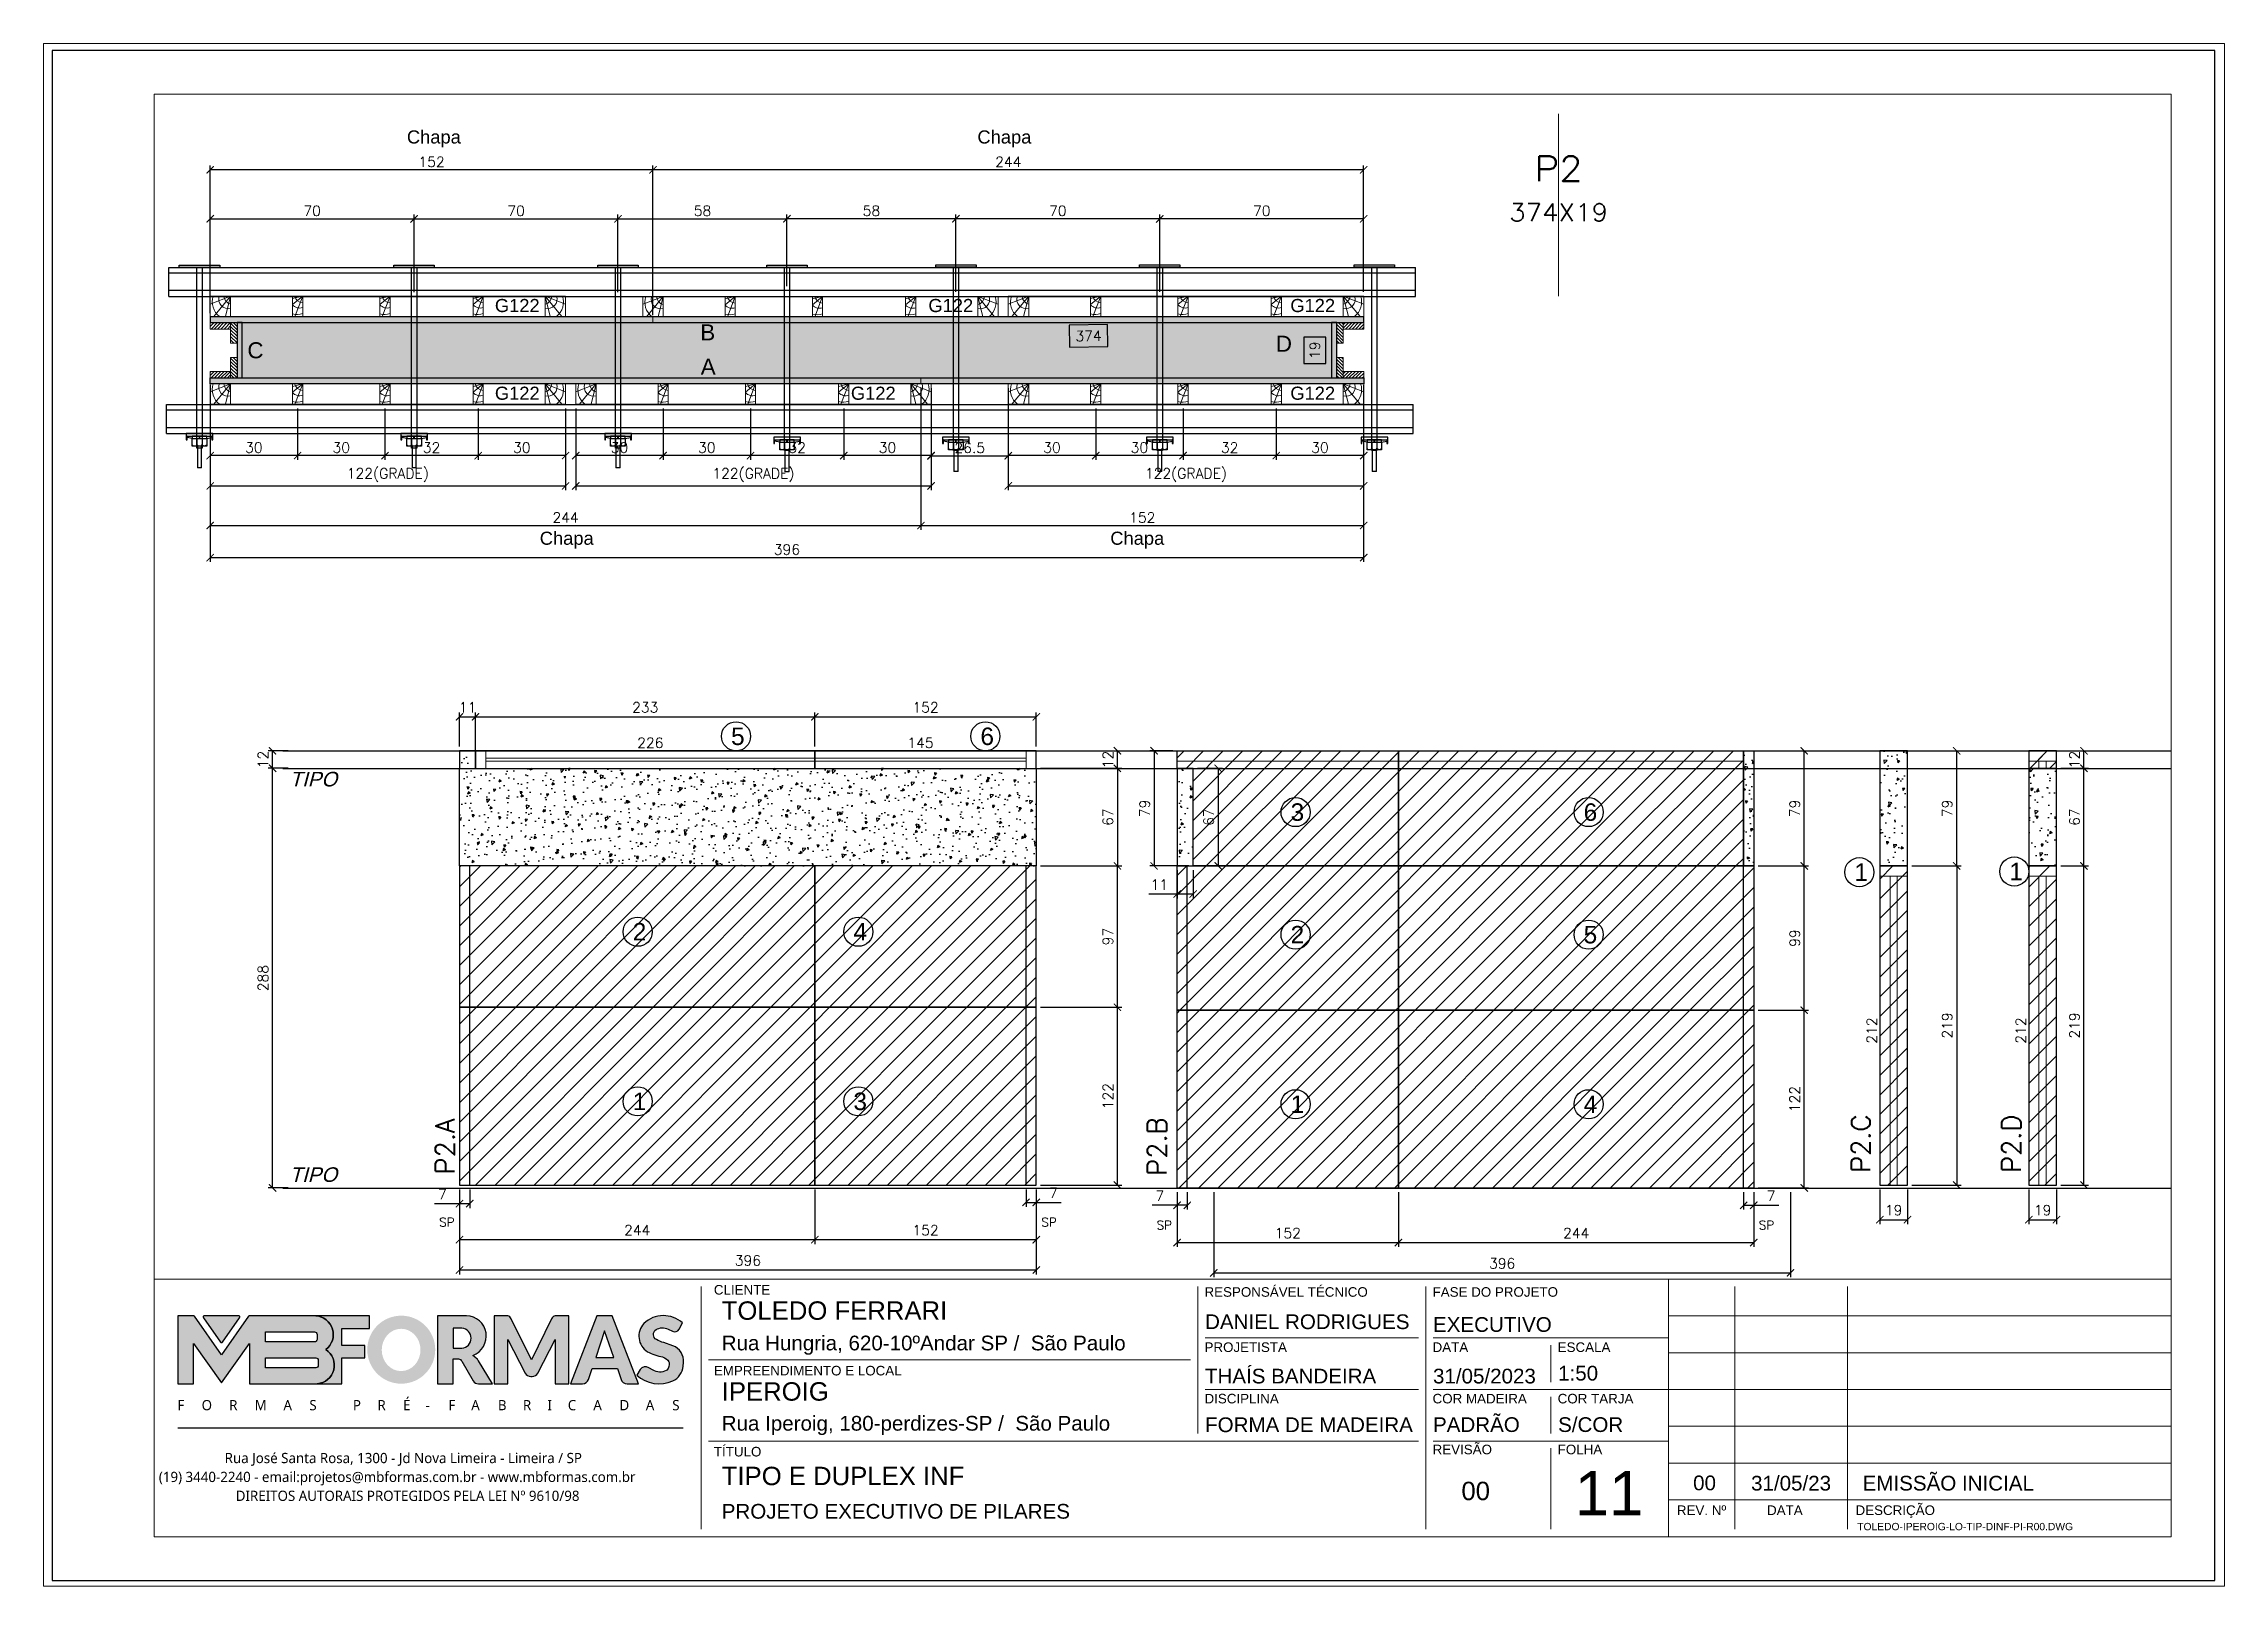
# Paper-space layout '11' of a CAD drawing. Extents: x 399.1 to 428.8, y 284.8 to 305.8.
# The model-space entities are those that its viewports show. They can reach past a viewport. Long polylines and large blocks are cut down to what shows.
import ezdxf
from ezdxf.enums import TextEntityAlignment as Align

# ---------------------------------------------------------------- set-up
doc = ezdxf.new("R2010")
doc.units = 0
doc.header["$PDMODE"] = 2
doc.header["$PDSIZE"] = 10
for name, pattern in [('CABLIN', [0.35, 0.25, -0.1]), ('DIVIDE2', [0.625, 0.25, -0.125, 0, -0.125, 0, -0.125]), ('HIDDEN', [9.525, 6.35, -3.175])]:
    doc.linetypes.add(name, pattern=pattern)
doc.layers.get('0').update_dxf_attribs({"lineweight": 13})
doc.layers.get('Defpoints').update_dxf_attribs({"lineweight": 13})
for name, color, linetype in [('Barra de Ancoragem', 20, 'Continuous'), ('CHAPA', 1, 'Continuous'), ('Concreto', 250, 'HIDDEN'), ('Cota', 4, 'Continuous'), ('Cota Sarrafo', 180, 'Continuous'), ('Cota Seção (2x)', 4, 'Continuous'), ('Hachura', 252, 'CABLIN'), ('MB Logo', 254, 'Continuous'), ('Nível', 160, 'Continuous'), ('Painéis', 30, 'Continuous'), ('Perfil Metálico', 224, 'Continuous'), ('Reaproveitamento', 252, 'Continuous'), ('Romaneio', 10, 'Continuous'), ('Sarrafo de Pressão', 42, 'HIDDEN'), ('Texto de Titulo', 7, 'Continuous'), ('Texto Nível', 251, 'Continuous'), ('Texto Qtd Sarr', 242, 'Continuous'), ('TEXTO_GERAL', 7, 'Continuous')]:
    doc.layers.add(name, color=color, linetype=linetype)
for name, color, linetype, lineweight in [('cotas', 4, 'Continuous', 13), ('FOLHA MB', 7, 'Continuous', 13), ('Madeira', 100, 'Continuous', 13), ('N° FOLHA', 5, 'Continuous', 13), ('sarrafo', 93, 'Continuous', 13), ('Texto Seção', 7, 'Continuous', 15)]:
    doc.layers.add(name, color=color, linetype=linetype, lineweight=lineweight)
doc.layers.add('Laje_Perimetro', color=7, linetype='Continuous', plot=False)
doc.layers.add('VIEW', color=252, linetype='Continuous', lineweight=13, plot=False)
doc.styles.add('ARIAL', font='arial.ttf', dxfattribs={"oblique": 15, "height": 25})
doc.styles.add('MB_C01', font='arial.ttf', dxfattribs={"height": 1.3})
doc.styles.add('MB_C02', font='arial.ttf', dxfattribs={"height": 2})
doc.styles.add('MB_C03', font='arial.ttf', dxfattribs={"height": 2.5})
doc.styles.add('MB_C04', font='arial.ttf', dxfattribs={"height": 6})
doc.styles.add('MtXpl_Lucida_Sans_Un', font='l_10646.ttf')
doc.styles.add('REGUA-120', font='ROMANS.shx', dxfattribs={"height": 15})
doc.styles.add('ROMANS', font='romans.shx')
doc.styles.add('SANSSERIF', font='sas_____.pfb')
doc.dimstyles.new('Cota Paínel', dxfattribs={"dimtxt": 7, "dimasz": 5, "dimexe": 3, "dimexo": 3, "dimgap": 3, "dimtad": 1, "dimdec": 1, "dimzin": 12, "dimdsep": 46, "dimtxsty": 'ROMANS', "dimblk": 'ARCHTICK', "dimcen": 0, "dimclrd": 4, "dimclre": 4, "dimclrt": 1, "dimadec": 1, "dimazin": 3, "dimtfac": 1, "dimtdec": 1, "dimtmove": 0, "dimatfit": 3, "dimldrblk": 'OBLIQUE', "dimfxl": 0, "dimtolj": 1, "dimtzin": 12, "dimarcsym": 0})
doc.dimstyles.new('COTA SECAO', dxfattribs={"dimtxt": 7, "dimasz": 5, "dimexe": 3, "dimexo": 3, "dimgap": 2, "dimtad": 3, "dimdec": 1, "dimlfac": 0.5, "dimzin": 12, "dimdsep": 46, "dimtxsty": 'ROMANS', "dimblk": 'ARCHTICK', "dimcen": 0, "dimclrd": 4, "dimclre": 4, "dimclrt": 1, "dimadec": 1, "dimazin": 3, "dimtfac": 1, "dimtdec": 1, "dimtmove": 0, "dimatfit": 3, "dimldrblk": 'OBLIQUE', "dimfxl": 0, "dimtolj": 1, "dimtzin": 12, "dimarcsym": 0})
doc.dimstyles.new('PAINEL', dxfattribs={"dimtxt": 7, "dimasz": 5, "dimexe": 3, "dimexo": 3, "dimgap": 3, "dimtad": 1, "dimdec": 1, "dimzin": 12, "dimdsep": 46, "dimtxsty": 'ROMANS', "dimblk": 'ARCHTICK', "dimcen": 0, "dimclrd": 4, "dimclre": 4, "dimclrt": 1, "dimadec": 1, "dimazin": 3, "dimtfac": 1, "dimtdec": 1, "dimtmove": 0, "dimatfit": 3, "dimldrblk": 'OBLIQUE', "dimfxl": 0, "dimtolj": 1, "dimtzin": 12, "dimarcsym": 0})
doc.dimstyles.new('projeto2', dxfattribs={"dimtxt": 7, "dimasz": 5, "dimexe": 1.25, "dimexo": 2.5, "dimgap": 2, "dimtad": 1, "dimdec": 1, "dimdsep": 46, "dimtxsty": 'ROMANS', "dimblk": 'OBLIQUE', "dimcen": 10, "dimdle": 1, "dimse1": 1, "dimse2": 1, "dimsd1": 1, "dimsd2": 1, "dimclrd": 256, "dimclre": 256, "dimclrt": 1, "dimadec": 0, "dimazin": 0, "dimtfac": 1, "dimtdec": 1, "dimtmove": 0, "dimatfit": 3, "dimldrblk": 'OBLIQUE', "dimfxl": 0, "dimlwd": -1, "dimlwe": -1, "dimarcsym": 0})
doc.dimstyles.new('SECÇÃO 2', dxfattribs={"dimtxt": 7, "dimasz": 6, "dimexe": 0.18, "dimexo": 2, "dimgap": -4, "dimtad": 3, "dimdec": 1, "dimlfac": 0.5, "dimzin": 12, "dimdsep": 46, "dimtxsty": 'ROMANS', "dimblk": 'ARCHTICK', "dimcen": 0.09, "dimse1": 1, "dimse2": 1, "dimsd1": 1, "dimsd2": 1, "dimclrd": 180, "dimclre": 5, "dimclrt": 1, "dimadec": 0, "dimazin": 3, "dimtfac": 1, "dimtdec": 1, "dimtofl": 0, "dimtmove": 0, "dimatfit": 3, "dimldrblk": 'ARCHTICK', "dimfxl": 0, "dimtolj": 1, "dimtzin": 0, "dimarcsym": 0})
pattern_1 = [(225, (-24523.8304, -15683.9414), (1.12253202, -1.12253202), [])]
pattern_2 = [(225, (-24523.8304, -15683.9414), (1.12253202, -1.12253202), [])]
pattern_3 = [(315, (7890.1296, -2281.4851), (1.12253202, 1.12253202), [])]
pattern_4 = [(315, (7890.1296, -2257.4851), (1.12253202, 1.12253202), [])]
pattern_5 = [(45, (-11602.353, -9e-13), (-6.735192, 6.735192), [])]
pattern_6 = [(230, (-11602.353, -9e-13), (-18.218467, 1.593909), [1.905, -20.955]), (175, (-11602.353, -9e-13), (3.52434, -19.105685), [1.524, -16.76406]), (280.45144, (-11603.871, 0.133), (-14.694125, -17.511775), [1.619, -17.809024]), (226.1842, (-11602.353, -5.08), (-27.107904, 4.20423), [2.8575, -31.4325]), (276.63556, (-11604.612, -4.73), (-23.74041, -24.74261), [2.4285, -26.71356]), (171.18415, (-11602.353, -5.08), (-23.74041, -24.74261), [2.286, -25.14597]), (201, (-11604.893, -3.81), (-15.16144, 10.22652), [1.905, -20.955]), (146, (-11604.893, -3.81), (-6.180203, -18.418797), [1.524, -16.764]), (251.45145, (-11606.157, -2.958), (-21.34164, -8.192277), [1.619, -17.808994]), (217.5, (-11602.353, -9e-13), (-0.3088603, -8.455504), [0, -16.5608, 0, -17.018, 0, -16.8275]), (187.5, (-11602.353, -9e-13), (-6.681966, -10.018057), [0, -9.7028, 0, -16.1798, 0, -6.4135]), (147.5, (-11596.689, -9e-13), (-13.5590595, 0.5728744), [0, -6.35, 0, -19.812, 0, -26.289]), (137.5, (-11594.149, -9e-13), (-14.812918, -2.542649), [0, -8.255, 0, -13.1572, 0, -18.669])]

psp = doc.layouts.new('11')

msp = doc.modelspace()

# ---------------------------------------------------------------- texts
at = {"layer": 'N° FOLHA', "color": 5, "style": 'MB_C04'}
msp.add_text('11', height=30.3061, dxfattribs=at).set_placement((-14875.91, 6427.003))
at = {"layer": 'Romaneio', "color": 0, "style": 'ARIAL'}
for s, p in [('5', (-15450.614, 6961.55)), ('6', (-15279.387, 6961.55)), ('3', (-15066.387, 6909.541)), ('6', (-14865.188, 6909.541)), ('1', (-14679.262, 6868.347)), ('1', (-14572.896, 6868.762)), ('2', (-15518.11, 6827.426)), ('4', (-15366.597, 6827.426)), ('2', (-15066.387, 6825.426)), ('5', (-14865.188, 6825.426)), ('1', (-15518.11, 6711.032)), ('3', (-15366.597, 6711.032)), ('1', (-15066.387, 6709.032)), ('4', (-14865.188, 6709.032))]:
    msp.add_text(s, height=12, dxfattribs=at).set_placement(p, align=Align.MIDDLE_CENTER)
at = {"layer": 'Texto Nível', "char_height": 10, "width": 56.46591, "attachment_point": 1, "line_spacing_factor": 1.049215, "style": 'ARIAL'}
for insert in [(-15758.356, 6937.164), (-15758.356, 6665.745)]:
    msp.add_mtext('TIPO', dxfattribs=dict(at, insert=insert))
at = {"layer": 'Texto Seção', "char_height": 13, "width": 285.32988, "attachment_point": 7, "rotation": 90, "style": 'REGUA-120'}
for s, insert in [('P2.A', (-15645.186, 6660.886)), ('P2.B', (-15156.35, 6659.936)), ('P2.C', (-14673.022, 6661.936)), ('P2.D', (-14569.652, 6661.936))]:
    msp.add_mtext(s, dxfattribs=dict(at, insert=insert))
at = {"layer": 'Texto Seção', "char_height": 6, "style": 'ROMANS'}
for insert, attachment_point in [((-15655.677, 6625.123), 7), ((-15231.654, 6625.123), 9), ((-15163.048, 6623.123), 7), ((-14739.025, 6623.123), 9)]:
    msp.add_mtext('SP', dxfattribs=dict(at, insert=insert, attachment_point=attachment_point))
at = {"layer": 'TEXTO_GERAL', "color": 0, "linetype": 'Continuous', "style": 'SANSSERIF'}
for s, p in [('Chapa', (-15677.843, 7372.877)), ('Chapa', (-15286.095, 7372.877)), ('G122', (-15617.436, 7257.193)), ('G122', (-15319.77, 7257.193)), ('G122', (-15071.247, 7257.193)), ('G122', (-15617.436, 7197.008)), ('G122', (-15372.991, 7197.008)), ('G122', (-15071.247, 7197.008)), ('Chapa', (-15586.616, 7097.491)), ('Chapa', (-15194.868, 7097.491))]:
    msp.add_text(s, height=9, dxfattribs=at).set_placement(p, align=Align.MIDDLE_LEFT)
at = {"layer": 'TEXTO_GERAL', "style": 'ARIAL'}
for s, p in [('B', (-15471.257, 7238.777)), ('D', (-15075.644, 7230.981)), ('C', (-15781.828, 7226.474)), ('A', (-15470.956, 7215.26))]:
    msp.add_text(s, height=11, dxfattribs=at).set_placement(p, align=Align.MIDDLE_CENTER)

# ---------------------------------------------------------------- blocks, each defined once
blk = doc.blocks.new('MB-NOVO')
at = {"layer": 'MB Logo', "linetype": 'Continuous'}
h = blk.add_hatch(color=256, dxfattribs=at)
h.dxf.hatch_style = 1
h.set_gradient(color1=(242, 132, 69), color2=(247, 180, 141), rotation=90, tint=1)
h.paths.add_polyline_path([(-18529.6, 10980.8), (-18475.7, 10980.8, 0.706757), (-18468.7, 11008, 0.681802), (-18476.7, 11034.9), (-18529.4, 11034.9, 0.243712), (-18530.2, 11034.5), (-18551.7, 11003.9), (-18573.3, 11034.5, 0.243712), (-18574.1, 11034.9), (-18586.5, 11034.9), (-18586.5, 10980.8), (-18573.9, 10980.8), (-18573.9, 11012.9), (-18551.7, 10981.5), (-18529.6, 11012.9)])
h.paths.add_polyline_path([(-18516.8, 11014.1), (-18516.8, 11022), (-18477.8, 11022, -0.414214), (-18475.8, 11020), (-18475.8, 11016.1, -0.414214), (-18477.8, 11014.1)], flags=16)
h.paths.add_polyline_path([(-18516.8, 11001.4), (-18476.8, 11001.4, -0.414214), (-18474.8, 10999.4), (-18474.8, 10995.5, -0.414214), (-18476.8, 10993.5), (-18516.8, 10993.5)], flags=16)
at = {"layer": 'MB Logo', "true_color": 0x262626}
h = blk.add_hatch(color=250, dxfattribs=at)
h.dxf.hatch_style = 1
h.paths.add_polyline_path([(-18537.3, 11033.3, 0.60809), (-18538.1, 11034.9), (-18565.3, 11034.9, 0.60809), (-18566.1, 11033.3), (-18552.5, 11014, 0.518202), (-18550.9, 11014)])
h = blk.add_hatch(color=250, dxfattribs=at)
h.dxf.hatch_style = 1
h.paths.add_polyline_path([(-18456.2, 11011.3), (-18456.2, 11024.6), (-18434.2, 11024.6), (-18434.2, 11034.9), (-18476.7, 11034.9, -0.681802), (-18468.7, 11008, -0.706757), (-18475.7, 10980.8), (-18456.2, 10980.8), (-18456.2, 11001.4), (-18437.8, 11001.4), (-18437.8, 11011.3)])
h = blk.add_hatch(color=250, dxfattribs=at)
h.dxf.hatch_style = 1
h.paths.add_polyline_path([(-18435.9, 11007.9, 1), (-18381.9, 11007.9, 1)])
edge = h.paths.add_edge_path(flags=16)
edge.add_ellipse((-18409, 11007.7), major_axis=(0, 16.8), ratio=0.916255, start_angle=0, end_angle=360)
h = blk.add_hatch(color=250, dxfattribs=at)
h.dxf.hatch_style = 1
h.paths.add_polyline_path([(-18357, 11034.9), (-18380.2, 11034.9), (-18380.2, 10980.8), (-18367.6, 10980.8), (-18367.6, 11000.7), (-18363.4, 11000.7, -0.195765), (-18360.9, 10998.9), (-18351.8, 10983.2, 0.261385), (-18347.5, 10980.8), (-18336.4, 10980.8), (-18347.5, 10999, 0.082429), (-18349.6, 11001.5), (-18351.9, 11003.4, 0.81838)])
h.paths.add_polyline_path([(-18360.8, 11009), (-18367.6, 11009), (-18367.6, 11025), (-18360.8, 11025, -0.92578)], flags=16)
h = blk.add_hatch(color=250, dxfattribs=at)
h.dxf.hatch_style = 1
h.paths.add_polyline_path([(-18286.6, 11015.9), (-18286.6, 10980.8), (-18275.8, 10980.8), (-18275.8, 11034.9), (-18286.6, 11034.9, 0.216647), (-18289.4, 11032.4), (-18305.5, 10999.8), (-18321.6, 11032.7, 0.199908), (-18324.3, 11034.9), (-18335.2, 11034.9), (-18335.2, 10980.8), (-18324.3, 10980.8), (-18324.3, 11015.9), (-18310.4, 10989.3, 0.279644), (-18306, 10986.6, 0.340986), (-18300.5, 10989.3)])
h = blk.add_hatch(color=250, dxfattribs=at)
h.dxf.hatch_style = 1
h.paths.add_polyline_path([(-18274.4, 10980.8), (-18265, 10980.8, 0.322517), (-18260.2, 10984.3), (-18257.3, 10993), (-18237.2, 10993), (-18234.3, 10984.3, 0.322517), (-18229.5, 10980.8), (-18220.3, 10980.8), (-18241.2, 11034.9), (-18253.4, 11034.9)])
h.paths.add_polyline_path([(-18254.4, 11001.6), (-18247.3, 11023), (-18240.1, 11001.6)], flags=16)
h = blk.add_hatch(color=250, dxfattribs=at)
h.dxf.hatch_style = 1
h.paths.add_polyline_path([(-18206, 11024, -0.247671), (-18196.9, 11024.3), (-18193.5, 11022.5, 0.40799), (-18188.2, 11024.1), (-18185.4, 11029.1, 0.392837), (-18216.2, 11028.7, 0.467779), (-18213.3, 11006.3, 0.077523), (-18201.2, 11002.1, -0.214206), (-18196.1, 10997.9, -0.284295), (-18198.2, 10991.4, -0.26924), (-18208.8, 10991.6), (-18212.2, 10993.6, 0.407727), (-18219, 10992.1), (-18221.8, 10987.7, 0.296878), (-18193.2, 10983.1, 0.272251), (-18184.9, 10995.3), (-18184.6, 10997.9, 0.348906), (-18193.7, 11011.2), (-18200.4, 11013.5, -0.045018), (-18205.8, 11015.7, -0.618284)])
at = {"layer": 'MB Logo', "linetype": 'Continuous'}
blk.add_line((-18586.5, 10945.9), (-18184.8, 10945.9), dxfattribs=at)
at = {"layer": 'MB Logo', "color": 23, "linetype": 'Continuous', "true_color": 0xf28445}
for points in [[(-18573.3, 11034.5, 0.243712), (-18574.1, 11034.9), (-18586.5, 11034.9), (-18586.5, 10980.8), (-18573.9, 10980.8), (-18573.9, 11012.9), (-18551.7, 10981.5), (-18529.6, 11012.9), (-18529.6, 10980.8), (-18475.7, 10980.8, 0.706757), (-18468.7, 11008, 0.681802), (-18476.7, 11034.9), (-18529.4, 11034.9, 0.243712), (-18530.2, 11034.5), (-18551.7, 11003.9)], [(-18516.8, 11022), (-18477.8, 11022, -0.414214), (-18475.8, 11020), (-18475.8, 11016.1, -0.414214), (-18477.8, 11014.1), (-18516.8, 11014.1)], [(-18516.8, 11001.4), (-18476.8, 11001.4, -0.414214), (-18474.8, 10999.4), (-18474.8, 10995.5, -0.414214), (-18476.8, 10993.5), (-18516.8, 10993.5)]]:
    blk.add_lwpolyline(points, format="xyb", close=True, dxfattribs=at)
at = {"layer": 'MB Logo', "color": 250, "true_color": 0x262626}
for points in [[(-18537.3, 11033.3, 0.60809), (-18538.1, 11034.9), (-18565.3, 11034.9, 0.60809), (-18566.1, 11033.3), (-18552.5, 11014, 0.518202), (-18550.9, 11014)], [(-18437.8, 11011.3), (-18456.2, 11011.3), (-18456.2, 11024.6), (-18434.2, 11024.6), (-18434.2, 11034.9), (-18476.7, 11034.9, -0.681802), (-18468.7, 11008, -0.706757), (-18475.7, 10980.8), (-18456.2, 10980.8), (-18456.2, 11001.4), (-18437.8, 11001.4)], [(-18347.5, 10980.8), (-18336.4, 10980.8), (-18347.5, 10999, 0.082429), (-18349.6, 11001.5), (-18351.9, 11003.4, 0.81838), (-18357, 11034.9), (-18380.2, 11034.9), (-18380.2, 10980.8), (-18367.6, 10980.8), (-18367.6, 11000.7), (-18363.4, 11000.7, -0.209789), (-18360.8, 10998.7), (-18351.8, 10983.2, 0.261385)], [(-18367.6, 11009), (-18360.8, 11009, 0.92578), (-18360.8, 11025), (-18367.6, 11025)], [(-18286.6, 11015.9), (-18286.6, 10980.8), (-18275.8, 10980.8), (-18275.8, 11034.9), (-18286.6, 11034.9, 0.216647), (-18289.4, 11032.4), (-18305.5, 10999.8), (-18321.5, 11032.4, 0.216647), (-18324.3, 11034.9), (-18335.2, 11034.9), (-18335.2, 10980.8), (-18324.3, 10980.8), (-18324.3, 11015.9), (-18310.4, 10989.3, 0.279644), (-18306, 10986.6), (-18304.9, 10986.6, 0.279644), (-18300.5, 10989.3)], [(-18265, 10980.8, 0.322517), (-18260.2, 10984.3), (-18257.3, 10993), (-18237.2, 10993), (-18234.3, 10984.3, 0.322517), (-18229.5, 10980.8), (-18220.3, 10980.8), (-18241.2, 11034.9), (-18253.4, 11034.9), (-18274.4, 10980.8)], [(-18206.2, 11015.9, -0.549626), (-18206.4, 11023.8, -0.258723), (-18196.9, 11024.3), (-18193.5, 11022.5, 0.40799), (-18188.2, 11024.1), (-18185.4, 11029.1, 0.392837), (-18216.2, 11028.7, 0.467779), (-18213.3, 11006.3, 0.077523), (-18201.2, 11002.1, -0.203897), (-18196.3, 10998.2), (-18196.1, 10997.8, -0.267611), (-18198, 10991.6), (-18198.5, 10991.3, -0.261145), (-18208.8, 10991.6), (-18212.2, 10993.6, 0.407727), (-18219, 10992.1), (-18221.8, 10987.7, 0.296878), (-18193.2, 10983.1, 0.265963), (-18184.9, 10994.9), (-18184.7, 10997.6, 0.340466), (-18193.1, 11011), (-18200.4, 11013.5, -0.049298)]]:
    blk.add_lwpolyline(points, format="xyb", close=True, dxfattribs=at)
blk.add_lwpolyline([(-18247.3, 11023), (-18254.4, 11001.6), (-18240.1, 11001.6)], close=True, dxfattribs=at)
at = {"layer": 'MB Logo', "color": 250, "true_color": 0x262626, "style": 'MtXpl_Lucida_Sans_Un'}
for s, height, p in [('O', 8.12, (-18567.5, 10959.8)), ('S', 8.12, (-18481.9, 10959.8)), ('É', 8.12, (-18407.5, 10959.8)), ('C', 8.12, (-18276.6, 10959.8)), ('S', 8.12, (-18193.6, 10959.8)), ('F', 8.12, (-18586.8, 10959.8)), ('R', 8.12, (-18545.6, 10959.8)), ('M', 8.12, (-18525.4, 10959.8)), ('A', 8.12, (-18502.5, 10959.8)), ('P', 8.12, (-18447.3, 10959.8)), ('R', 8.12, (-18427.8, 10959.8)), ('-', 8.12, (-18389.6, 10959.8)), ('F', 8.12, (-18371.4, 10959.8)), ('A', 8.12, (-18353.3, 10959.8)), ('B', 8.12, (-18332.1, 10959.8)), ('R', 8.12, (-18312.2, 10959.8)), ('I', 8.12, (-18292.7, 10959.8)), ('A', 8.12, (-18256.3, 10959.8)), ('D', 8.12, (-18235.5, 10959.8)), ('A', 8.12, (-18214.6, 10959.8)), ('DIREITOS AUTORAIS PROTEGIDOS PELA LEI Nº 9610/98', 8.122, (-18540.4, 10887.8))]:
    blk.add_text(s, height=height, dxfattribs=at).set_placement(p)
at = {"layer": 'MB Logo', "style": 'MtXpl_Lucida_Sans_Un'}
for s, p in [('Rua José Santa Rosa, 1300 - Jd Nova Limeira - Limeira / SP', (-18549.2, 10917.8)), ('(19) 3440-2240 - email:projetos@mbformas.com.br - www.mbformas.com.br', (-18601.5, 10902.8))]:
    blk.add_text(s, height=8.122, dxfattribs=at).set_placement(p)
blk = doc.blocks.new('A$C169d8357')
at = {"layer": 'FOLHA MB', "color": 1}
for p, q in [((1109.8, 356.7), (70, 356.7)), ((445.6, 351.7), (445.6, 185)), ((786.6, 351.7), (786.6, 250.7)), ((943.1, 351.7), (943.1, 185)), ((1109.8, 356.7), (1109.8, 179.9)), ((1455, 356.7), (1109.8, 356.7)), ((1155.3, 185), (1155.3, 351.7)), ((1232.6, 351.7), (1232.6, 185)), ((1455, 331.5), (1109.8, 331.5)), ((938.1, 316.3), (791.6, 316.3)), ((1109.8, 316.3), (948.2, 316.3)), ((781.5, 301.2), (450.7, 301.2)), ((1029, 311.3), (1029, 286)), ((1455, 306.2), (1109.8, 306.2)), ((938.1, 281), (791.6, 281)), ((1109.8, 281), (948.2, 281)), ((1029, 275.9), (1029, 250.7)), ((1455, 281), (1109.8, 281)), ((1455, 255.7), (1109.8, 255.7)), ((938.1, 245.6), (450.7, 245.6)), ((1109.8, 245.6), (948.2, 245.6)), ((1029, 240.6), (1029, 185)), ((1455, 230.4), (1109.8, 230.4)), ((1455, 205.2), (1109.8, 205.2))]:
    blk.add_line(p, q, dxfattribs=at)
for points in [[(0, 1199.9), (0, 149.9), (1485, 149.9), (1485, 1199.9)], [(70, 1169.9), (70, 179.9), (1455, 179.9), (1455, 1169.9)]]:
    blk.add_lwpolyline(points, close=True, dxfattribs=at)
at = {"layer": 'MB Logo', "xscale": 0.8642040370897565, "yscale": 0.8642040370897565, "zscale": 0.8642040370897565}
blk.add_blockref('MB-NOVO', (16148.7, -9204.8), dxfattribs=at)
at = {"layer": 'FOLHA MB', "color": 6}
for s, height, style, p in [('CLIENTE', 6.57, 'MB_C01', (454.3, 346.1)), ('RESPONSÁVEL TÉCNICO', 6.566, 'MB_C01', (791.2, 344.6)), ('FASE DO PROJETO', 6.566, 'MB_C01', (947.8, 344.6)), ('Rua Hungria, 620-10ºAndar SP /  São Paulo', 10.102, 'MB_C02', (459.7, 307.8)), ('PROJETISTA', 6.57, 'MB_C01', (791.2, 306.7)), ('DATA', 6.57, 'MB_C01', (947.8, 306.7)), ('ESCALA', 6.57, 'MB_C01', (1033.7, 306.7)), ('EMPREENDIMENTO E LOCAL', 6.566, 'MB_C01', (454.3, 290.6)), ('DISCIPLINA', 6.57, 'MB_C01', (791.2, 271.4)), ('COR MADEIRA', 6.566, 'MB_C01', (947.8, 271.4)), ('COR TARJA', 6.57, 'MB_C01', (1033.7, 271.4)), ('Rua Iperoig, 180-perdizes-SP /  São Paulo', 10.102, 'MB_C02', (459.7, 252.7)), ('TÍTULO', 6.57, 'MB_C01', (454.3, 235)), ('REVISÃO', 6.57, 'MB_C01', (947.8, 236.5)), ('FOLHA', 6.57, 'MB_C01', (1033.7, 236.5)), ('PROJETO EXECUTIVO DE PILARES', 10.102, 'MB_C02', (459.7, 192.3))]:
    blk.add_text(s, height=height, dxfattribs=dict(at, style=style)).set_placement(p)
at = {"layer": 'FOLHA MB', "color": 5}
for s, height, style, p in [('TOLEDO FERRARI', 12.628, 'MB_C03', (459.7, 328.8)), ('DANIEL RODRIGUES', 10.102, 'MB_C02', (791.6, 322.4)), ('EXECUTIVO', 10.1, 'MB_C02', (948.1, 320.5)), ('IPEROIG', 12.63, 'MB_C03', (459.7, 273.3)), ('THAÍS BANDEIRA', 10.102, 'MB_C02', (791.5, 285.1)), ('31/05/2023', 10.1, 'MB_C02', (948.1, 285.1)), ('1:50', 10.1, 'MB_C02', (1034, 287.1)), ('FORMA DE MADEIRA', 10.102, 'MB_C02', (791.6, 251.7)), ('PADRÃO', 10.1, 'MB_C02', (948.1, 251.8)), ('S/COR', 10.1, 'MB_C02', (1034, 251.8)), ('TIPO E DUPLEX INF', 12.628, 'MB_C03', (459.7, 215.3)), ('00', 12.63, 'MB_C03', (967.6, 205)), ('00', 10.1, 'MB_C02', (1126.7, 211.8)), ('31/05/23', 10.1, 'MB_C02', (1166.5, 211.6)), ('EMISSÃO INICIAL', 10.102, 'MB_C02', (1243.1, 211.6))]:
    blk.add_text(s, height=height, dxfattribs=dict(at, style=style)).set_placement(p)
at = {"layer": 'FOLHA MB', "color": 6, "style": 'MB_C01'}
for s, p in [('REV. Nº', (1132.5, 198.1)), ('DATA', (1189.7, 198.1)), ('DESCRIÇÃO', (1265.5, 198.1))]:
    blk.add_text(s, height=6.57, dxfattribs=at).set_placement(p, align=Align.MIDDLE_CENTER)
at = {"layer": 'FOLHA MB', "insert": (1239.4, 189.4), "char_height": 5.051, "width": 210.818, "attachment_point": 1, "style": 'MB_C04'}
blk.add_mtext('TOLEDO-IPEROIG-LO-TIP-DINF-PI-R00.DWG', dxfattribs=at)
blk = doc.blocks.new('ERTYERTYUYTURTYUTRYU')
at = {"layer": 'Barra de Ancoragem'}
for p, q in [((8963.3, 10873.8), (8963.3, 10855.5)), ((8964.9, 10869.7), (8964.1, 10873.2)), ((8964.9, 10859.7), (8964.1, 10856.1)), ((8985.1, 10863.2), (8985.1, 10866.1))]:
    blk.add_line(p, q, dxfattribs=at)
at = {"layer": 'Barra de Ancoragem', "flags": 128}
for points in [[(8961.5, 10855.5), (8961.5, 10873.8), (8963.3, 10873.8), (8963.3, 10855.5)], [(8963.3, 10873.8), (8965.7, 10873.8), (8965.7, 10873.2), (8963.3, 10873.2)], [(8963.3, 10869.7), (8964.9, 10869.7), (8964.9, 10859.7), (8963.3, 10859.7)], [(8963.3, 10856.1), (8965.7, 10856.1), (8965.7, 10855.5), (8963.3, 10855.5)]]:
    blk.add_lwpolyline(points, close=True, dxfattribs=at)
for points in [[(8964.9, 10864.4), (8963.3, 10864.4), (8963.3, 10865), (8964.9, 10865), (8964.9, 10864.4), (8964.9, 10865)], [(8964.9, 10859.7), (8970.1, 10859.7), (8970.1, 10869.7), (8964.9, 10869.7)], [(8985.1, 10863.2), (8970.1, 10863.2), (8970.1, 10866.1), (8985.1, 10866.1)]]:
    blk.add_lwpolyline(points, dxfattribs=at)
for points in [[(8964.9, 10866.4), (8969, 10866.4, 0.729796), (8969, 10869.7, 0.729796)], [(8964.9, 10862.9), (8969, 10862.9, 0.666667), (8969, 10866.4, 0.666667)]]:
    blk.add_lwpolyline(points, format="xyb", dxfattribs=at)
at = {"layer": 'Barra de Ancoragem'}
blk.add_arc((8968.4, 10861.3), 1.7, 287.7564, 72.2436, dxfattribs=at)
blk = doc.blocks.new('*D5606')
at = {"layer": 'Cota Seção (2x)', "color": 180, "lineweight": -2, "transparency": 16777216}
for p, q in [((-15196.8, 7244.1), (-15223.1, 7243.6)), ((-15223.1, 7243.6), (-15222.9, 7228.6)), ((-15196.5, 7229.1), (-15196.8, 7244.1)), ((-15222.9, 7228.6), (-15196.5, 7229.1))]:
    blk.add_line(p, q, dxfattribs=at)
at = {"layer": 'Defpoints', "color": 0, "transparency": 16777216}
for p in [(-15790.9, 7245.5), (-15042.9, 7245.5), (-15790.4, 7214.7)]:
    blk.add_point(p, dxfattribs=at)
at = {"layer": 'Cota Seção (2x)', "color": 1, "transparency": 16777216, "insert": (-15209.8, 7236.3), "char_height": 7, "attachment_point": 5, "rotation": 1.0015, "style": 'ROMANS'}
blk.add_mtext('\\A1;374', dxfattribs=at)
blk = doc.blocks.new('_ArchTick')
at = {"color": 0, "linetype": 'ByBlock', "const_width": 0.15}
blk.add_lwpolyline([(-0.5, -0.5), (0.5, 0.5)], dxfattribs=at)
blk = doc.blocks.new('PONTALETE')
at = {"layer": 'Madeira'}
for q in [(2.71, 7), (7, 5.76), (7, 1.74)]:
    blk.add_line((0, 0), q, dxfattribs=at)
blk.add_lwpolyline([(0, 0), (7, 0), (7, 7), (0, 7)], close=True, dxfattribs=at)
for centre, radius, start, end in [((2.04, 0.06), 6.23, 37.28179, 109.09128), ((1.09, 0.9), 3.19, 343.60304, 109.98471), ((-0.21, -0.78), 3.09, 14.63219, 86.0383)]:
    blk.add_arc(centre, radius, start, end, dxfattribs=at)
blk = doc.blocks.new('MEIO PONTALETE')
at = {"layer": 'Madeira'}
for q in [(2.71, 7), (3.5, 2.88), (3.5, 0.87)]:
    blk.add_line((0, 0), q, dxfattribs=at)
blk.add_lwpolyline([(0, 0), (3.5, 0), (3.5, 7), (0, 7)], close=True, dxfattribs=at)
for centre, radius, start, end in [((2.04, 0.06), 6.23, 76.44987, 109.09128), ((1.09, 0.9), 3.19, 40.90626, 109.98471), ((-0.21, -0.78), 3.09, 14.63219, 86.0383)]:
    blk.add_arc(centre, radius, start, end, dxfattribs=at)
blk = doc.blocks.new('*D5607')
at = {"layer": 'cotas', "color": 4, "lineweight": -2, "transparency": 16777216}
for p, q in [((-15752.9, 7186.5), (-15752.9, 7151.2)), ((-15692.9, 7186.5), (-15692.9, 7151.2)), ((-15692.9, 7154.2), (-15752.9, 7154.2))]:
    blk.add_line(p, q, dxfattribs=at)
at = {"layer": 'Defpoints', "color": 0, "transparency": 16777216}
for p in [(-15752.9, 7189.5), (-15692.9, 7189.5), (-15752.9, 7154.2)]:
    blk.add_point(p, dxfattribs=at)
at = {"layer": 'cotas', "color": 4, "lineweight": -2, "transparency": 16777216, "xscale": 5, "yscale": 5, "zscale": 5, "rotation": 180}
blk.add_blockref('_ArchTick', (-15752.9, 7154.2), dxfattribs=at)
at = {"layer": 'cotas', "color": 4, "lineweight": -2, "transparency": 16777216, "xscale": 5, "yscale": 5, "zscale": 5}
blk.add_blockref('_ArchTick', (-15692.9, 7154.2), dxfattribs=at)
at = {"layer": 'cotas', "color": 1, "transparency": 16777216, "insert": (-15722.9, 7159.7), "char_height": 7, "attachment_point": 5, "style": 'ROMANS'}
blk.add_mtext('\\A1;30', dxfattribs=at)
blk = doc.blocks.new('_OBLIQUE')
at = {"color": 0, "linetype": 'ByBlock', "lineweight": -2}
for p, q in [((0, 0), (-1, 0)), ((-0.5, -0.5), (0.5, 0.5))]:
    blk.add_line(p, q, dxfattribs=at)
blk = doc.blocks.new('*D5608')
at = {"layer": 'cotas', "color": 4, "lineweight": -2, "transparency": 16777216}
for p, q in [((-15812.9, 7186.5), (-15812.9, 7151.2)), ((-15752.9, 7186.5), (-15752.9, 7151.2)), ((-15752.9, 7154.2), (-15812.9, 7154.2))]:
    blk.add_line(p, q, dxfattribs=at)
at = {"layer": 'Defpoints', "color": 0, "transparency": 16777216}
for p in [(-15812.9, 7189.5), (-15752.9, 7189.5), (-15812.9, 7154.2)]:
    blk.add_point(p, dxfattribs=at)
at = {"layer": 'cotas', "color": 4, "lineweight": -2, "transparency": 16777216, "xscale": 5, "yscale": 5, "zscale": 5, "rotation": 180}
blk.add_blockref('_ArchTick', (-15812.9, 7154.2), dxfattribs=at)
at = {"layer": 'cotas', "color": 4, "lineweight": -2, "transparency": 16777216, "xscale": 5, "yscale": 5, "zscale": 5}
blk.add_blockref('_ArchTick', (-15752.9, 7154.2), dxfattribs=at)
at = {"layer": 'cotas', "color": 1, "transparency": 16777216, "insert": (-15782.9, 7159.7), "char_height": 7, "attachment_point": 5, "style": 'ROMANS'}
blk.add_mtext('\\A1;30', dxfattribs=at)
blk = doc.blocks.new('*D5609')
at = {"layer": 'cotas', "color": 4, "lineweight": -2, "transparency": 16777216}
for p, q in [((-15628.9, 7186.5), (-15628.9, 7151.2)), ((-15568.9, 7186.5), (-15568.9, 7151.2)), ((-15568.9, 7154.2), (-15628.9, 7154.2))]:
    blk.add_line(p, q, dxfattribs=at)
at = {"layer": 'Defpoints', "color": 0, "transparency": 16777216}
for p in [(-15628.9, 7189.5), (-15568.9, 7189.5), (-15628.9, 7154.2)]:
    blk.add_point(p, dxfattribs=at)
at = {"layer": 'cotas', "color": 4, "lineweight": -2, "transparency": 16777216, "xscale": 5, "yscale": 5, "zscale": 5, "rotation": 180}
blk.add_blockref('_ArchTick', (-15628.9, 7154.2), dxfattribs=at)
at = {"layer": 'cotas', "color": 4, "lineweight": -2, "transparency": 16777216, "xscale": 5, "yscale": 5, "zscale": 5}
blk.add_blockref('_ArchTick', (-15568.9, 7154.2), dxfattribs=at)
at = {"layer": 'cotas', "color": 1, "transparency": 16777216, "insert": (-15598.9, 7159.7), "char_height": 7, "attachment_point": 5, "style": 'ROMANS'}
blk.add_mtext('\\A1;30', dxfattribs=at)
blk = doc.blocks.new('*D5610')
at = {"layer": 'cotas', "color": 4, "lineweight": -2, "transparency": 16777216}
for p, q in [((-15692.9, 7186.5), (-15692.9, 7151.2)), ((-15628.9, 7186.5), (-15628.9, 7151.2)), ((-15628.9, 7154.2), (-15692.9, 7154.2))]:
    blk.add_line(p, q, dxfattribs=at)
at = {"layer": 'Defpoints', "color": 0, "transparency": 16777216}
for p in [(-15692.9, 7189.5), (-15628.9, 7189.5), (-15692.9, 7154.2)]:
    blk.add_point(p, dxfattribs=at)
at = {"layer": 'cotas', "color": 4, "lineweight": -2, "transparency": 16777216, "xscale": 5, "yscale": 5, "zscale": 5, "rotation": 180}
blk.add_blockref('_ArchTick', (-15692.9, 7154.2), dxfattribs=at)
at = {"layer": 'cotas', "color": 4, "lineweight": -2, "transparency": 16777216, "xscale": 5, "yscale": 5, "zscale": 5}
blk.add_blockref('_ArchTick', (-15628.9, 7154.2), dxfattribs=at)
at = {"layer": 'cotas', "color": 1, "transparency": 16777216, "insert": (-15660.9, 7159.7), "char_height": 7, "attachment_point": 5, "style": 'ROMANS'}
blk.add_mtext('\\A1;32', dxfattribs=at)
blk = doc.blocks.new('*D5611')
at = {"layer": 'cotas', "color": 4, "lineweight": -2, "transparency": 16777216}
for p, q in [((-15812.9, 7186.5), (-15812.9, 7130.4)), ((-15568.9, 7186.5), (-15568.9, 7130.4)), ((-15812.9, 7133.4), (-15568.9, 7133.4))]:
    blk.add_line(p, q, dxfattribs=at)
at = {"layer": 'Defpoints', "color": 0, "transparency": 16777216}
for p in [(-15812.9, 7189.5), (-15568.9, 7189.5), (-15568.9, 7133.4)]:
    blk.add_point(p, dxfattribs=at)
at = {"layer": 'cotas', "color": 4, "lineweight": -2, "transparency": 16777216, "xscale": 5, "yscale": 5, "zscale": 5, "rotation": 180}
blk.add_blockref('_ArchTick', (-15812.9, 7133.4), dxfattribs=at)
at = {"layer": 'cotas', "color": 4, "lineweight": -2, "transparency": 16777216, "xscale": 5, "yscale": 5, "zscale": 5}
blk.add_blockref('_ArchTick', (-15568.9, 7133.4), dxfattribs=at)
at = {"layer": 'cotas', "color": 1, "transparency": 16777216, "insert": (-15690.9, 7140.8), "char_height": 7, "attachment_point": 5, "style": 'ROMANS'}
blk.add_mtext('\\A1;122(GRADE)', dxfattribs=at)
blk = doc.blocks.new('*D5612')
at = {"layer": 'cotas', "color": 4, "lineweight": -2, "transparency": 16777216}
for p, q in [((-15501.9, 7186.5), (-15501.9, 7151.2)), ((-15441.9, 7186.5), (-15441.9, 7151.2)), ((-15441.9, 7154.2), (-15501.9, 7154.2))]:
    blk.add_line(p, q, dxfattribs=at)
at = {"layer": 'Defpoints', "color": 0, "transparency": 16777216}
for p in [(-15501.9, 7189.5), (-15441.9, 7189.5), (-15501.9, 7154.2)]:
    blk.add_point(p, dxfattribs=at)
at = {"layer": 'cotas', "color": 4, "lineweight": -2, "transparency": 16777216, "xscale": 5, "yscale": 5, "zscale": 5, "rotation": 180}
blk.add_blockref('_ArchTick', (-15501.9, 7154.2), dxfattribs=at)
at = {"layer": 'cotas', "color": 4, "lineweight": -2, "transparency": 16777216, "xscale": 5, "yscale": 5, "zscale": 5}
blk.add_blockref('_ArchTick', (-15441.9, 7154.2), dxfattribs=at)
at = {"layer": 'cotas', "color": 1, "transparency": 16777216, "insert": (-15471.9, 7159.7), "char_height": 7, "attachment_point": 5, "style": 'ROMANS'}
blk.add_mtext('\\A1;30', dxfattribs=at)
blk = doc.blocks.new('*D5613')
at = {"layer": 'cotas', "color": 4, "lineweight": -2, "transparency": 16777216}
for p, q in [((-15561.9, 7186.5), (-15561.9, 7151.2)), ((-15501.9, 7186.5), (-15501.9, 7151.2)), ((-15501.9, 7154.2), (-15561.9, 7154.2))]:
    blk.add_line(p, q, dxfattribs=at)
at = {"layer": 'Defpoints', "color": 0, "transparency": 16777216}
for p in [(-15561.9, 7189.5), (-15501.9, 7189.5), (-15561.9, 7154.2)]:
    blk.add_point(p, dxfattribs=at)
at = {"layer": 'cotas', "color": 4, "lineweight": -2, "transparency": 16777216, "xscale": 5, "yscale": 5, "zscale": 5, "rotation": 180}
blk.add_blockref('_ArchTick', (-15561.9, 7154.2), dxfattribs=at)
at = {"layer": 'cotas', "color": 4, "lineweight": -2, "transparency": 16777216, "xscale": 5, "yscale": 5, "zscale": 5}
blk.add_blockref('_ArchTick', (-15501.9, 7154.2), dxfattribs=at)
at = {"layer": 'cotas', "color": 1, "transparency": 16777216, "insert": (-15531.9, 7159.7), "char_height": 7, "attachment_point": 5, "style": 'ROMANS'}
blk.add_mtext('\\A1;30', dxfattribs=at)
blk = doc.blocks.new('*D5614')
at = {"layer": 'cotas', "color": 4, "lineweight": -2, "transparency": 16777216}
for p, q in [((-15377.9, 7186.5), (-15377.9, 7151.2)), ((-15317.9, 7186.5), (-15317.9, 7151.2)), ((-15317.9, 7154.2), (-15377.9, 7154.2))]:
    blk.add_line(p, q, dxfattribs=at)
at = {"layer": 'Defpoints', "color": 0, "transparency": 16777216}
for p in [(-15377.9, 7189.5), (-15317.9, 7189.5), (-15377.9, 7154.2)]:
    blk.add_point(p, dxfattribs=at)
at = {"layer": 'cotas', "color": 4, "lineweight": -2, "transparency": 16777216, "xscale": 5, "yscale": 5, "zscale": 5, "rotation": 180}
blk.add_blockref('_ArchTick', (-15377.9, 7154.2), dxfattribs=at)
at = {"layer": 'cotas', "color": 4, "lineweight": -2, "transparency": 16777216, "xscale": 5, "yscale": 5, "zscale": 5}
blk.add_blockref('_ArchTick', (-15317.9, 7154.2), dxfattribs=at)
at = {"layer": 'cotas', "color": 1, "transparency": 16777216, "insert": (-15347.9, 7159.7), "char_height": 7, "attachment_point": 5, "style": 'ROMANS'}
blk.add_mtext('\\A1;30', dxfattribs=at)
blk = doc.blocks.new('*D5615')
at = {"layer": 'cotas', "color": 4, "lineweight": -2, "transparency": 16777216}
for p, q in [((-15441.9, 7186.5), (-15441.9, 7151.2)), ((-15377.9, 7186.5), (-15377.9, 7151.2)), ((-15377.9, 7154.2), (-15441.9, 7154.2))]:
    blk.add_line(p, q, dxfattribs=at)
at = {"layer": 'Defpoints', "color": 0, "transparency": 16777216}
for p in [(-15441.9, 7189.5), (-15377.9, 7189.5), (-15441.9, 7154.2)]:
    blk.add_point(p, dxfattribs=at)
at = {"layer": 'cotas', "color": 4, "lineweight": -2, "transparency": 16777216, "xscale": 5, "yscale": 5, "zscale": 5, "rotation": 180}
blk.add_blockref('_ArchTick', (-15441.9, 7154.2), dxfattribs=at)
at = {"layer": 'cotas', "color": 4, "lineweight": -2, "transparency": 16777216, "xscale": 5, "yscale": 5, "zscale": 5}
blk.add_blockref('_ArchTick', (-15377.9, 7154.2), dxfattribs=at)
at = {"layer": 'cotas', "color": 1, "transparency": 16777216, "insert": (-15409.9, 7159.7), "char_height": 7, "attachment_point": 5, "style": 'ROMANS'}
blk.add_mtext('\\A1;32', dxfattribs=at)
blk = doc.blocks.new('*D5616')
at = {"layer": 'cotas', "color": 4, "lineweight": -2, "transparency": 16777216}
for p, q in [((-15561.9, 7186.5), (-15561.9, 7130.4)), ((-15317.9, 7186.5), (-15317.9, 7130.4)), ((-15561.9, 7133.4), (-15317.9, 7133.4))]:
    blk.add_line(p, q, dxfattribs=at)
at = {"layer": 'Defpoints', "color": 0, "transparency": 16777216}
for p in [(-15561.9, 7189.5), (-15317.9, 7189.5), (-15317.9, 7133.4)]:
    blk.add_point(p, dxfattribs=at)
at = {"layer": 'cotas', "color": 4, "lineweight": -2, "transparency": 16777216, "xscale": 5, "yscale": 5, "zscale": 5, "rotation": 180}
blk.add_blockref('_ArchTick', (-15561.9, 7133.4), dxfattribs=at)
at = {"layer": 'cotas', "color": 4, "lineweight": -2, "transparency": 16777216, "xscale": 5, "yscale": 5, "zscale": 5}
blk.add_blockref('_ArchTick', (-15317.9, 7133.4), dxfattribs=at)
at = {"layer": 'cotas', "color": 1, "transparency": 16777216, "insert": (-15439.9, 7140.8), "char_height": 7, "attachment_point": 5, "style": 'ROMANS'}
blk.add_mtext('\\A1;122(GRADE)', dxfattribs=at)
blk = doc.blocks.new('*D5617')
at = {"layer": 'cotas', "color": 4, "lineweight": -2, "transparency": 16777216}
for p, q in [((-15204.9, 7186.5), (-15204.9, 7151.2)), ((-15144.9, 7186.5), (-15144.9, 7151.2)), ((-15144.9, 7154.2), (-15204.9, 7154.2))]:
    blk.add_line(p, q, dxfattribs=at)
at = {"layer": 'Defpoints', "color": 0, "transparency": 16777216}
for p in [(-15204.9, 7189.5), (-15144.9, 7189.5), (-15204.9, 7154.2)]:
    blk.add_point(p, dxfattribs=at)
at = {"layer": 'cotas', "color": 4, "lineweight": -2, "transparency": 16777216, "xscale": 5, "yscale": 5, "zscale": 5, "rotation": 180}
blk.add_blockref('_ArchTick', (-15204.9, 7154.2), dxfattribs=at)
at = {"layer": 'cotas', "color": 4, "lineweight": -2, "transparency": 16777216, "xscale": 5, "yscale": 5, "zscale": 5}
blk.add_blockref('_ArchTick', (-15144.9, 7154.2), dxfattribs=at)
at = {"layer": 'cotas', "color": 1, "transparency": 16777216, "insert": (-15174.9, 7159.7), "char_height": 7, "attachment_point": 5, "style": 'ROMANS'}
blk.add_mtext('\\A1;30', dxfattribs=at)
blk = doc.blocks.new('*D5618')
at = {"layer": 'cotas', "color": 4, "lineweight": -2, "transparency": 16777216}
for p, q in [((-15264.9, 7186.5), (-15264.9, 7151.2)), ((-15204.9, 7186.5), (-15204.9, 7151.2)), ((-15204.9, 7154.2), (-15264.9, 7154.2))]:
    blk.add_line(p, q, dxfattribs=at)
at = {"layer": 'Defpoints', "color": 0, "transparency": 16777216}
for p in [(-15264.9, 7189.5), (-15204.9, 7189.5), (-15264.9, 7154.2)]:
    blk.add_point(p, dxfattribs=at)
at = {"layer": 'cotas', "color": 4, "lineweight": -2, "transparency": 16777216, "xscale": 5, "yscale": 5, "zscale": 5, "rotation": 180}
blk.add_blockref('_ArchTick', (-15264.9, 7154.2), dxfattribs=at)
at = {"layer": 'cotas', "color": 4, "lineweight": -2, "transparency": 16777216, "xscale": 5, "yscale": 5, "zscale": 5}
blk.add_blockref('_ArchTick', (-15204.9, 7154.2), dxfattribs=at)
at = {"layer": 'cotas', "color": 1, "transparency": 16777216, "insert": (-15234.9, 7159.7), "char_height": 7, "attachment_point": 5, "style": 'ROMANS'}
blk.add_mtext('\\A1;30', dxfattribs=at)
blk = doc.blocks.new('*D5619')
at = {"layer": 'cotas', "color": 4, "lineweight": -2, "transparency": 16777216}
for p, q in [((-15080.9, 7186.5), (-15080.9, 7151.2)), ((-15020.9, 7186.5), (-15020.9, 7151.2)), ((-15020.9, 7154.2), (-15080.9, 7154.2))]:
    blk.add_line(p, q, dxfattribs=at)
at = {"layer": 'Defpoints', "color": 0, "transparency": 16777216}
for p in [(-15080.9, 7189.5), (-15020.9, 7189.5), (-15080.9, 7154.2)]:
    blk.add_point(p, dxfattribs=at)
at = {"layer": 'cotas', "color": 4, "lineweight": -2, "transparency": 16777216, "xscale": 5, "yscale": 5, "zscale": 5, "rotation": 180}
blk.add_blockref('_ArchTick', (-15080.9, 7154.2), dxfattribs=at)
at = {"layer": 'cotas', "color": 4, "lineweight": -2, "transparency": 16777216, "xscale": 5, "yscale": 5, "zscale": 5}
blk.add_blockref('_ArchTick', (-15020.9, 7154.2), dxfattribs=at)
at = {"layer": 'cotas', "color": 1, "transparency": 16777216, "insert": (-15050.9, 7159.7), "char_height": 7, "attachment_point": 5, "style": 'ROMANS'}
blk.add_mtext('\\A1;30', dxfattribs=at)
blk = doc.blocks.new('*D5620')
at = {"layer": 'cotas', "color": 4, "lineweight": -2, "transparency": 16777216}
for p, q in [((-15144.9, 7186.5), (-15144.9, 7151.2)), ((-15080.9, 7186.5), (-15080.9, 7151.2)), ((-15080.9, 7154.2), (-15144.9, 7154.2))]:
    blk.add_line(p, q, dxfattribs=at)
at = {"layer": 'Defpoints', "color": 0, "transparency": 16777216}
for p in [(-15144.9, 7189.5), (-15080.9, 7189.5), (-15144.9, 7154.2)]:
    blk.add_point(p, dxfattribs=at)
at = {"layer": 'cotas', "color": 4, "lineweight": -2, "transparency": 16777216, "xscale": 5, "yscale": 5, "zscale": 5, "rotation": 180}
blk.add_blockref('_ArchTick', (-15144.9, 7154.2), dxfattribs=at)
at = {"layer": 'cotas', "color": 4, "lineweight": -2, "transparency": 16777216, "xscale": 5, "yscale": 5, "zscale": 5}
blk.add_blockref('_ArchTick', (-15080.9, 7154.2), dxfattribs=at)
at = {"layer": 'cotas', "color": 1, "transparency": 16777216, "insert": (-15112.9, 7159.7), "char_height": 7, "attachment_point": 5, "style": 'ROMANS'}
blk.add_mtext('\\A1;32', dxfattribs=at)
blk = doc.blocks.new('*D5621')
at = {"layer": 'cotas', "color": 4, "lineweight": -2, "transparency": 16777216}
for p, q in [((-15264.9, 7186.5), (-15264.9, 7130.4)), ((-15020.9, 7186.5), (-15020.9, 7130.4)), ((-15264.9, 7133.4), (-15020.9, 7133.4))]:
    blk.add_line(p, q, dxfattribs=at)
at = {"layer": 'Defpoints', "color": 0, "transparency": 16777216}
for p in [(-15264.9, 7189.5), (-15020.9, 7189.5), (-15020.9, 7133.4)]:
    blk.add_point(p, dxfattribs=at)
at = {"layer": 'cotas', "color": 4, "lineweight": -2, "transparency": 16777216, "xscale": 5, "yscale": 5, "zscale": 5, "rotation": 180}
blk.add_blockref('_ArchTick', (-15264.9, 7133.4), dxfattribs=at)
at = {"layer": 'cotas', "color": 4, "lineweight": -2, "transparency": 16777216, "xscale": 5, "yscale": 5, "zscale": 5}
blk.add_blockref('_ArchTick', (-15020.9, 7133.4), dxfattribs=at)
at = {"layer": 'cotas', "color": 1, "transparency": 16777216, "insert": (-15142.9, 7140.8), "char_height": 7, "attachment_point": 5, "style": 'ROMANS'}
blk.add_mtext('\\A1;122(GRADE)', dxfattribs=at)
blk = doc.blocks.new('*D5622')
at = {"layer": 'cotas', "color": 4, "lineweight": -2, "transparency": 16777216}
for p, q in [((-15812.9, 7200.5), (-15812.9, 7103.2)), ((-15324.9, 7200.5), (-15324.9, 7103.2)), ((-15812.9, 7106.2), (-15324.9, 7106.2))]:
    blk.add_line(p, q, dxfattribs=at)
at = {"layer": 'Defpoints', "color": 0, "transparency": 16777216}
for p in [(-15812.9, 7203.5), (-15324.9, 7203.5), (-15324.9, 7106.2)]:
    blk.add_point(p, dxfattribs=at)
at = {"layer": 'cotas', "color": 4, "lineweight": -2, "transparency": 16777216, "xscale": 5, "yscale": 5, "zscale": 5, "rotation": 180}
blk.add_blockref('_ArchTick', (-15812.9, 7106.2), dxfattribs=at)
at = {"layer": 'cotas', "color": 4, "lineweight": -2, "transparency": 16777216, "xscale": 5, "yscale": 5, "zscale": 5}
blk.add_blockref('_ArchTick', (-15324.9, 7106.2), dxfattribs=at)
at = {"layer": 'cotas', "color": 1, "transparency": 16777216, "insert": (-15568.9, 7111.7), "char_height": 7, "attachment_point": 5, "style": 'ROMANS'}
blk.add_mtext('\\A1;244', dxfattribs=at)
blk = doc.blocks.new('*D5623')
at = {"layer": 'cotas', "color": 4, "lineweight": -2, "transparency": 16777216}
for p, q in [((-15324.9, 7200.5), (-15324.9, 7103.2)), ((-15020.9, 7202.5), (-15020.9, 7103.2)), ((-15324.9, 7106.2), (-15020.9, 7106.2))]:
    blk.add_line(p, q, dxfattribs=at)
at = {"layer": 'Defpoints', "color": 0, "transparency": 16777216}
for p in [(-15324.9, 7203.5), (-15020.9, 7205.5), (-15020.9, 7106.2)]:
    blk.add_point(p, dxfattribs=at)
at = {"layer": 'cotas', "color": 4, "lineweight": -2, "transparency": 16777216, "xscale": 5, "yscale": 5, "zscale": 5, "rotation": 180}
blk.add_blockref('_ArchTick', (-15324.9, 7106.2), dxfattribs=at)
at = {"layer": 'cotas', "color": 4, "lineweight": -2, "transparency": 16777216, "xscale": 5, "yscale": 5, "zscale": 5}
blk.add_blockref('_ArchTick', (-15020.9, 7106.2), dxfattribs=at)
at = {"layer": 'cotas', "color": 1, "transparency": 16777216, "insert": (-15172.9, 7111.7), "char_height": 7, "attachment_point": 5, "style": 'ROMANS'}
blk.add_mtext('\\A1;152', dxfattribs=at)
blk = doc.blocks.new('*D5624')
at = {"layer": 'cotas', "color": 4, "lineweight": -2, "transparency": 16777216}
for p, q in [((-15317.9, 7200.5), (-15317.9, 7151)), ((-15264.9, 7200.5), (-15264.9, 7151)), ((-15317.9, 7154), (-15264.9, 7154))]:
    blk.add_line(p, q, dxfattribs=at)
at = {"layer": 'Defpoints', "color": 0, "transparency": 16777216}
for p in [(-15317.9, 7203.5), (-15264.9, 7203.5), (-15264.9, 7154)]:
    blk.add_point(p, dxfattribs=at)
at = {"layer": 'cotas', "color": 4, "lineweight": -2, "transparency": 16777216, "xscale": 5, "yscale": 5, "zscale": 5, "rotation": 180}
blk.add_blockref('_ArchTick', (-15317.9, 7154), dxfattribs=at)
at = {"layer": 'cotas', "color": 4, "lineweight": -2, "transparency": 16777216, "xscale": 5, "yscale": 5, "zscale": 5}
blk.add_blockref('_ArchTick', (-15264.9, 7154), dxfattribs=at)
at = {"layer": 'cotas', "color": 1, "transparency": 16777216, "insert": (-15291.4, 7159.5), "char_height": 7, "attachment_point": 5, "style": 'ROMANS'}
blk.add_mtext('\\A1;26.5', dxfattribs=at)
blk = doc.blocks.new('*D5625')
at = {"layer": 'Cota', "color": 4, "lineweight": -2, "transparency": 16777216}
for p, q in [((-15508.9, 7250.5), (-15508.9, 7353.3)), ((-15020.9, 7266.7), (-15020.9, 7353.3)), ((-15020.9, 7350.3), (-15508.9, 7350.3))]:
    blk.add_line(p, q, dxfattribs=at)
at = {"layer": 'Defpoints', "color": 0, "transparency": 16777216}
for p in [(-15508.9, 7350.3), (-15020.9, 7263.7), (-15508.9, 7247.5)]:
    blk.add_point(p, dxfattribs=at)
at = {"layer": 'Cota', "color": 4, "lineweight": -2, "transparency": 16777216, "xscale": 5, "yscale": 5, "zscale": 5, "rotation": 180}
blk.add_blockref('_ArchTick', (-15508.9, 7350.3), dxfattribs=at)
at = {"layer": 'Cota', "color": 4, "lineweight": -2, "transparency": 16777216, "xscale": 5, "yscale": 5, "zscale": 5}
blk.add_blockref('_ArchTick', (-15020.9, 7350.3), dxfattribs=at)
at = {"layer": 'Cota', "color": 1, "transparency": 16777216, "insert": (-15264.9, 7355.8), "char_height": 7, "attachment_point": 5, "style": 'ROMANS'}
blk.add_mtext('\\A1;244', dxfattribs=at)
blk = doc.blocks.new('*D5626')
at = {"layer": 'Cota', "color": 4, "lineweight": -2, "transparency": 16777216}
for p, q in [((-15812.9, 7252), (-15812.9, 7353.3)), ((-15508.9, 7252), (-15508.9, 7353.3)), ((-15508.9, 7350.3), (-15812.9, 7350.3))]:
    blk.add_line(p, q, dxfattribs=at)
at = {"layer": 'Defpoints', "color": 0, "transparency": 16777216}
for p in [(-15812.9, 7350.3), (-15812.9, 7249), (-15508.9, 7249)]:
    blk.add_point(p, dxfattribs=at)
at = {"layer": 'Cota', "color": 4, "lineweight": -2, "transparency": 16777216, "xscale": 5, "yscale": 5, "zscale": 5, "rotation": 180}
blk.add_blockref('_ArchTick', (-15812.9, 7350.3), dxfattribs=at)
at = {"layer": 'Cota', "color": 4, "lineweight": -2, "transparency": 16777216, "xscale": 5, "yscale": 5, "zscale": 5}
blk.add_blockref('_ArchTick', (-15508.9, 7350.3), dxfattribs=at)
at = {"layer": 'Cota', "color": 1, "transparency": 16777216, "insert": (-15660.9, 7355.8), "char_height": 7, "attachment_point": 5, "style": 'ROMANS'}
blk.add_mtext('\\A1;152', dxfattribs=at)
blk = doc.blocks.new('*D5627')
at = {"layer": 'Cota Seção (2x)', "color": 180, "lineweight": -2, "transparency": 16777216}
for p, q in [((-15046.9, 7235.5), (-15061.9, 7235.5)), ((-15061.9, 7235.5), (-15061.9, 7217.5)), ((-15046.9, 7217.5), (-15046.9, 7235.5)), ((-15061.9, 7217.5), (-15046.9, 7217.5))]:
    blk.add_line(p, q, dxfattribs=at)
at = {"layer": 'Defpoints', "color": 0, "transparency": 16777216}
for p in [(-15042.9, 7245.5), (-15042.9, 7207.5), (-15042.9, 7207.5)]:
    blk.add_point(p, dxfattribs=at)
at = {"layer": 'Cota Seção (2x)', "color": 1, "transparency": 16777216, "insert": (-15054.4, 7226.5), "char_height": 7, "attachment_point": 5, "rotation": 90, "style": 'ROMANS'}
blk.add_mtext('\\A1;19', dxfattribs=at)
blk = doc.blocks.new('*D5543')
at = {"layer": 'cotas', "color": 4, "lineweight": -2, "transparency": 16777216}
for p, q in [((-15812.9, 7202.5), (-15812.9, 7081.2)), ((-15020.9, 7200.5), (-15020.9, 7081.2)), ((-15812.9, 7084.2), (-15020.9, 7084.2))]:
    blk.add_line(p, q, dxfattribs=at)
at = {"layer": 'Defpoints', "color": 0, "transparency": 16777216}
for p in [(-15812.9, 7205.5), (-15020.9, 7203.5), (-15020.9, 7084.2)]:
    blk.add_point(p, dxfattribs=at)
at = {"layer": 'cotas', "color": 4, "lineweight": -2, "transparency": 16777216, "xscale": 5, "yscale": 5, "zscale": 5, "rotation": 180}
blk.add_blockref('_ArchTick', (-15812.9, 7084.2), dxfattribs=at)
at = {"layer": 'cotas', "color": 4, "lineweight": -2, "transparency": 16777216, "xscale": 5, "yscale": 5, "zscale": 5}
blk.add_blockref('_ArchTick', (-15020.9, 7084.2), dxfattribs=at)
at = {"layer": 'cotas', "color": 1, "transparency": 16777216, "insert": (-15416.9, 7089.7), "char_height": 7, "attachment_point": 5, "style": 'ROMANS'}
blk.add_mtext('\\A1;396', dxfattribs=at)
blk = doc.blocks.new('*D3924')
at = {"layer": 'cotas', "color": 4, "lineweight": -2, "transparency": 16777216}
for p, q in [((-15242.7, 6775.6), (-15187, 6775.6)), ((-15190, 6653.6), (-15190, 6775.6)), ((-15242.7, 6653.6), (-15187, 6653.6))]:
    blk.add_line(p, q, dxfattribs=at)
at = {"layer": 'Defpoints', "color": 0, "transparency": 16777216}
for p in [(-15245.7, 6775.6), (-15190, 6775.6), (-15245.7, 6653.6)]:
    blk.add_point(p, dxfattribs=at)
at = {"layer": 'cotas', "color": 4, "lineweight": -2, "transparency": 16777216, "xscale": 5, "yscale": 5, "zscale": 5}
for p, rotation in [((-15190, 6775.6), 90), ((-15190, 6653.6), 270)]:
    blk.add_blockref('_ArchTick', p, dxfattribs=dict(at, rotation=rotation))
at = {"layer": 'cotas', "color": 1, "transparency": 16777216, "insert": (-15196.5, 6714.6), "char_height": 7, "attachment_point": 5, "rotation": 90, "style": 'ROMANS'}
blk.add_mtext('\\A1;122', dxfattribs=at)
blk = doc.blocks.new('*D3925')
at = {"layer": 'cotas', "color": 4, "lineweight": -2, "transparency": 16777216}
for p, q in [((-15641.7, 6650.6), (-15641.7, 6613.1)), ((-15397.7, 6650.6), (-15397.7, 6613.1)), ((-15641.7, 6616.1), (-15397.7, 6616.1))]:
    blk.add_line(p, q, dxfattribs=at)
at = {"layer": 'Defpoints', "color": 0, "transparency": 16777216}
for p in [(-15641.7, 6653.6), (-15397.7, 6653.6), (-15397.7, 6616.1)]:
    blk.add_point(p, dxfattribs=at)
at = {"layer": 'cotas', "color": 4, "lineweight": -2, "transparency": 16777216, "xscale": 5, "yscale": 5, "zscale": 5, "rotation": 180}
blk.add_blockref('_ArchTick', (-15641.7, 6616.1), dxfattribs=at)
at = {"layer": 'cotas', "color": 4, "lineweight": -2, "transparency": 16777216, "xscale": 5, "yscale": 5, "zscale": 5}
blk.add_blockref('_ArchTick', (-15397.7, 6616.1), dxfattribs=at)
at = {"layer": 'cotas', "color": 1, "transparency": 16777216, "insert": (-15519.7, 6622.6), "char_height": 7, "attachment_point": 5, "style": 'ROMANS'}
blk.add_mtext('\\A1;244', dxfattribs=at)
blk = doc.blocks.new('*D3926')
at = {"layer": 'cotas', "color": 4, "lineweight": -2, "transparency": 16777216}
for p, q in [((-15397.7, 6650.6), (-15397.7, 6613.1)), ((-15245.7, 6650.6), (-15245.7, 6613.1)), ((-15397.7, 6616.1), (-15245.7, 6616.1))]:
    blk.add_line(p, q, dxfattribs=at)
at = {"layer": 'Defpoints', "color": 0, "transparency": 16777216}
for p in [(-15397.7, 6653.6), (-15245.7, 6653.6), (-15245.7, 6616.1)]:
    blk.add_point(p, dxfattribs=at)
at = {"layer": 'cotas', "color": 4, "lineweight": -2, "transparency": 16777216, "xscale": 5, "yscale": 5, "zscale": 5, "rotation": 180}
blk.add_blockref('_ArchTick', (-15397.7, 6616.1), dxfattribs=at)
at = {"layer": 'cotas', "color": 4, "lineweight": -2, "transparency": 16777216, "xscale": 5, "yscale": 5, "zscale": 5}
blk.add_blockref('_ArchTick', (-15245.7, 6616.1), dxfattribs=at)
at = {"layer": 'cotas', "color": 1, "transparency": 16777216, "insert": (-15321.7, 6622.6), "char_height": 7, "attachment_point": 5, "style": 'ROMANS'}
blk.add_mtext('\\A1;152', dxfattribs=at)
blk = doc.blocks.new('*D3927')
at = {"layer": 'cotas', "color": 4, "lineweight": -2, "transparency": 16777216}
for p, q in [((-15242.7, 6951.6), (-15187, 6951.6)), ((-15190, 6939.6), (-15190, 6951.6)), ((-15242.7, 6939.6), (-15187, 6939.6))]:
    blk.add_line(p, q, dxfattribs=at)
at = {"layer": 'Defpoints', "color": 0, "transparency": 16777216}
for p in [(-15245.7, 6951.6), (-15190, 6951.6), (-15245.7, 6939.6)]:
    blk.add_point(p, dxfattribs=at)
at = {"layer": 'cotas', "color": 4, "lineweight": -2, "transparency": 16777216, "xscale": 5, "yscale": 5, "zscale": 5}
for p, rotation in [((-15190, 6951.6), 90), ((-15190, 6939.6), 270)]:
    blk.add_blockref('_ArchTick', p, dxfattribs=dict(at, rotation=rotation))
at = {"layer": 'cotas', "color": 1, "transparency": 16777216, "insert": (-15196.5, 6945.6), "char_height": 7, "attachment_point": 5, "rotation": 90, "style": 'ROMANS'}
blk.add_mtext('\\A1;12', dxfattribs=at)
blk = doc.blocks.new('*D3928')
at = {"layer": 'cotas', "color": 4, "lineweight": -2, "transparency": 16777216}
for p, q in [((-15630.7, 6948.6), (-15630.7, 6977.9)), ((-15397.7, 6954.6), (-15397.7, 6977.9)), ((-15630.7, 6974.9), (-15397.7, 6974.9))]:
    blk.add_line(p, q, dxfattribs=at)
at = {"layer": 'Defpoints', "color": 0, "transparency": 16777216}
for p in [(-15397.7, 6974.9), (-15397.7, 6951.6), (-15630.7, 6945.6)]:
    blk.add_point(p, dxfattribs=at)
at = {"layer": 'cotas', "color": 4, "lineweight": -2, "transparency": 16777216, "xscale": 5, "yscale": 5, "zscale": 5, "rotation": 180}
blk.add_blockref('_ArchTick', (-15630.7, 6974.9), dxfattribs=at)
at = {"layer": 'cotas', "color": 4, "lineweight": -2, "transparency": 16777216, "xscale": 5, "yscale": 5, "zscale": 5}
blk.add_blockref('_ArchTick', (-15397.7, 6974.9), dxfattribs=at)
at = {"layer": 'cotas', "color": 1, "transparency": 16777216, "insert": (-15514.2, 6981.4), "char_height": 7, "attachment_point": 5, "style": 'ROMANS'}
blk.add_mtext('\\A1;233', dxfattribs=at)
blk = doc.blocks.new('*D3929')
at = {"layer": 'cotas', "color": 4, "lineweight": -2, "transparency": 16777216}
for p, q in [((-15397.7, 6954.6), (-15397.7, 6977.9)), ((-15245.7, 6954.6), (-15245.7, 6977.9)), ((-15397.7, 6974.9), (-15245.7, 6974.9))]:
    blk.add_line(p, q, dxfattribs=at)
at = {"layer": 'Defpoints', "color": 0, "transparency": 16777216}
for p in [(-15245.7, 6974.9), (-15397.7, 6951.6), (-15245.7, 6951.6)]:
    blk.add_point(p, dxfattribs=at)
at = {"layer": 'cotas', "color": 4, "lineweight": -2, "transparency": 16777216, "xscale": 5, "yscale": 5, "zscale": 5, "rotation": 180}
blk.add_blockref('_ArchTick', (-15397.7, 6974.9), dxfattribs=at)
at = {"layer": 'cotas', "color": 4, "lineweight": -2, "transparency": 16777216, "xscale": 5, "yscale": 5, "zscale": 5}
blk.add_blockref('_ArchTick', (-15245.7, 6974.9), dxfattribs=at)
at = {"layer": 'cotas', "color": 1, "transparency": 16777216, "insert": (-15321.7, 6981.4), "char_height": 7, "attachment_point": 5, "style": 'ROMANS'}
blk.add_mtext('\\A1;152', dxfattribs=at)
blk = doc.blocks.new('*D3930')
at = {"layer": 'cotas', "color": 4, "lineweight": -2, "transparency": 16777216}
for p, q in [((-15641.7, 6954.6), (-15641.7, 6977.9)), ((-15630.7, 6954.6), (-15630.7, 6977.9)), ((-15641.7, 6974.9), (-15630.7, 6974.9))]:
    blk.add_line(p, q, dxfattribs=at)
at = {"layer": 'Defpoints', "color": 0, "transparency": 16777216}
for p in [(-15630.7, 6974.9), (-15641.7, 6951.6), (-15630.7, 6951.6)]:
    blk.add_point(p, dxfattribs=at)
at = {"layer": 'cotas', "color": 4, "lineweight": -2, "transparency": 16777216, "xscale": 5, "yscale": 5, "zscale": 5, "rotation": 180}
blk.add_blockref('_ArchTick', (-15641.7, 6974.9), dxfattribs=at)
at = {"layer": 'cotas', "color": 4, "lineweight": -2, "transparency": 16777216, "xscale": 5, "yscale": 5, "zscale": 5}
blk.add_blockref('_ArchTick', (-15630.7, 6974.9), dxfattribs=at)
at = {"layer": 'cotas', "color": 1, "transparency": 16777216, "insert": (-15636.2, 6981.4), "char_height": 7, "attachment_point": 5, "style": 'ROMANS'}
blk.add_mtext('\\A1;11', dxfattribs=at)
blk = doc.blocks.new('*D3931')
at = {"layer": 'cotas', "color": 4, "lineweight": -2, "transparency": 16777216}
for p, q in [((-15641.7, 6650.6), (-15641.7, 6592.3)), ((-15245.7, 6650.6), (-15245.7, 6592.3)), ((-15641.7, 6595.3), (-15245.7, 6595.3))]:
    blk.add_line(p, q, dxfattribs=at)
at = {"layer": 'Defpoints', "color": 0, "transparency": 16777216}
for p in [(-15641.7, 6653.6), (-15245.7, 6653.6), (-15245.7, 6595.3)]:
    blk.add_point(p, dxfattribs=at)
at = {"layer": 'cotas', "color": 4, "lineweight": -2, "transparency": 16777216, "xscale": 5, "yscale": 5, "zscale": 5, "rotation": 180}
blk.add_blockref('_ArchTick', (-15641.7, 6595.3), dxfattribs=at)
at = {"layer": 'cotas', "color": 4, "lineweight": -2, "transparency": 16777216, "xscale": 5, "yscale": 5, "zscale": 5}
blk.add_blockref('_ArchTick', (-15245.7, 6595.3), dxfattribs=at)
at = {"layer": 'cotas', "color": 1, "transparency": 16777216, "insert": (-15443.7, 6601.8), "char_height": 7, "attachment_point": 5, "style": 'ROMANS'}
blk.add_mtext('\\A1;396', dxfattribs=at)
blk = doc.blocks.new('*D3932')
at = {"layer": 'cotas', "color": 4, "lineweight": -2, "transparency": 16777216}
for p, q in [((-14542.2, 6872.6), (-14523.3, 6872.6)), ((-14526.3, 6653.6), (-14526.3, 6872.6)), ((-14542.2, 6653.6), (-14523.3, 6653.6))]:
    blk.add_line(p, q, dxfattribs=at)
at = {"layer": 'Defpoints', "color": 0, "transparency": 16777216}
for p in [(-14545.2, 6872.6), (-14526.3, 6872.6), (-14545.2, 6653.6)]:
    blk.add_point(p, dxfattribs=at)
at = {"layer": 'cotas', "color": 4, "lineweight": -2, "transparency": 16777216, "xscale": 5, "yscale": 5, "zscale": 5}
for p, rotation in [((-14526.3, 6872.6), 90), ((-14526.3, 6653.6), 270)]:
    blk.add_blockref('_ArchTick', p, dxfattribs=dict(at, rotation=rotation))
at = {"layer": 'cotas', "color": 1, "transparency": 16777216, "insert": (-14532.8, 6763.1), "char_height": 7, "attachment_point": 5, "rotation": 90, "style": 'ROMANS'}
blk.add_mtext('\\A1;219', dxfattribs=at)
blk = doc.blocks.new('*D3874')
at = {"layer": 'cotas', "color": 4, "lineweight": -2, "transparency": 16777216}
for p, q in [((-14542.2, 6939.6), (-14523.3, 6939.6)), ((-14526.3, 6872.6), (-14526.3, 6939.6)), ((-14542.2, 6872.6), (-14523.3, 6872.6))]:
    blk.add_line(p, q, dxfattribs=at)
at = {"layer": 'Defpoints', "color": 0, "transparency": 16777216}
for p in [(-14545.2, 6939.6), (-14526.3, 6939.6), (-14545.2, 6872.6)]:
    blk.add_point(p, dxfattribs=at)
at = {"layer": 'cotas', "color": 4, "lineweight": -2, "transparency": 16777216, "xscale": 5, "yscale": 5, "zscale": 5}
for p, rotation in [((-14526.3, 6939.6), 90), ((-14526.3, 6872.6), 270)]:
    blk.add_blockref('_ArchTick', p, dxfattribs=dict(at, rotation=rotation))
at = {"layer": 'cotas', "color": 1, "transparency": 16777216, "insert": (-14532.8, 6906.1), "char_height": 7, "attachment_point": 5, "rotation": 90, "style": 'ROMANS'}
blk.add_mtext('\\A1;67', dxfattribs=at)
blk = doc.blocks.new('*D3875')
at = {"layer": 'Defpoints', "color": 0, "transparency": 16777216}
for p in [(-14545.2, 6951.6), (-14526.3, 6951.6), (-14545.2, 6939.6)]:
    blk.add_point(p, dxfattribs=at)
at = {"layer": 'Painéis', "color": 4, "lineweight": -2, "transparency": 16777216}
for p, q in [((-14542.2, 6951.6), (-14523.3, 6951.6)), ((-14526.3, 6939.6), (-14526.3, 6951.6)), ((-14542.2, 6939.6), (-14523.3, 6939.6))]:
    blk.add_line(p, q, dxfattribs=at)
at = {"layer": 'Painéis', "color": 4, "lineweight": -2, "transparency": 16777216, "xscale": 5, "yscale": 5, "zscale": 5}
for p, rotation in [((-14526.3, 6951.6), 90), ((-14526.3, 6939.6), 270)]:
    blk.add_blockref('_ArchTick', p, dxfattribs=dict(at, rotation=rotation))
at = {"layer": 'Painéis', "color": 1, "transparency": 16777216, "insert": (-14532.8, 6945.6), "char_height": 7, "attachment_point": 5, "rotation": 90, "style": 'ROMANS'}
blk.add_mtext('\\A1;12', dxfattribs=at)
blk = doc.blocks.new('*D3876')
at = {"layer": 'cotas', "color": 4, "lineweight": -2, "transparency": 16777216}
for p, q in [((-14644.5, 6951.6), (-14610.7, 6951.6)), ((-14613.7, 6872.6), (-14613.7, 6951.6)), ((-14644.5, 6872.6), (-14610.7, 6872.6))]:
    blk.add_line(p, q, dxfattribs=at)
at = {"layer": 'Defpoints', "color": 0, "transparency": 16777216}
for p in [(-14647.5, 6951.6), (-14613.7, 6951.6), (-14647.5, 6872.6)]:
    blk.add_point(p, dxfattribs=at)
at = {"layer": 'cotas', "color": 4, "lineweight": -2, "transparency": 16777216, "xscale": 5, "yscale": 5, "zscale": 5}
for p, rotation in [((-14613.7, 6951.6), 90), ((-14613.7, 6872.6), 270)]:
    blk.add_blockref('_ArchTick', p, dxfattribs=dict(at, rotation=rotation))
at = {"layer": 'cotas', "color": 1, "transparency": 16777216, "insert": (-14620.2, 6912.1), "char_height": 7, "attachment_point": 5, "rotation": 90, "style": 'ROMANS'}
blk.add_mtext('\\A1;79', dxfattribs=at)
blk = doc.blocks.new('*D3877')
at = {"layer": 'cotas', "color": 4, "lineweight": -2, "transparency": 16777216}
for p, q in [((-14644.5, 6872.6), (-14610.7, 6872.6)), ((-14613.7, 6872.6), (-14613.7, 6653.6)), ((-14644.5, 6653.6), (-14610.7, 6653.6))]:
    blk.add_line(p, q, dxfattribs=at)
at = {"layer": 'Defpoints', "color": 0, "transparency": 16777216}
for p in [(-14647.5, 6872.6), (-14647.5, 6653.6), (-14613.7, 6653.6)]:
    blk.add_point(p, dxfattribs=at)
at = {"layer": 'cotas', "color": 4, "lineweight": -2, "transparency": 16777216, "xscale": 5, "yscale": 5, "zscale": 5}
for p, rotation in [((-14613.7, 6872.6), 90), ((-14613.7, 6653.6), 270)]:
    blk.add_blockref('_ArchTick', p, dxfattribs=dict(at, rotation=rotation))
at = {"layer": 'cotas', "color": 1, "transparency": 16777216, "insert": (-14620.2, 6763.1), "char_height": 7, "attachment_point": 5, "rotation": 90, "style": 'ROMANS'}
blk.add_mtext('\\A1;219', dxfattribs=at)
blk = doc.blocks.new('*D3878')
at = {"layer": 'Cota', "color": 4, "lineweight": -2, "transparency": 16777216}
for p, q in [((-15641.7, 6650.6), (-15641.7, 6637.8)), ((-15634.7, 6650.6), (-15634.7, 6637.8)), ((-15641.7, 6640.8), (-15658.8, 6640.8)), ((-15634.7, 6640.8), (-15641.7, 6640.8))]:
    blk.add_line(p, q, dxfattribs=at)
at = {"layer": 'Defpoints', "color": 0, "transparency": 16777216}
for p in [(-15641.7, 6653.6), (-15634.7, 6653.6), (-15641.7, 6640.8)]:
    blk.add_point(p, dxfattribs=at)
at = {"layer": 'Cota', "color": 4, "lineweight": -2, "transparency": 16777216, "xscale": 5, "yscale": 5, "zscale": 5, "rotation": 180}
blk.add_blockref('_ArchTick', (-15641.7, 6640.8), dxfattribs=at)
at = {"layer": 'Cota', "color": 4, "lineweight": -2, "transparency": 16777216, "xscale": 5, "yscale": 5, "zscale": 5}
blk.add_blockref('_ArchTick', (-15634.7, 6640.8), dxfattribs=at)
at = {"layer": 'Cota', "color": 1, "transparency": 16777216, "insert": (-15653.5, 6647.3), "char_height": 7, "attachment_point": 5, "style": 'ROMANS'}
blk.add_mtext('\\A1;7', dxfattribs=at)
blk = doc.blocks.new('*D3879')
at = {"layer": 'Cota', "color": 4, "lineweight": -2, "transparency": 16777216}
for p, q in [((-15252.7, 6650.6), (-15252.7, 6638.7)), ((-15245.7, 6650.6), (-15245.7, 6638.7)), ((-15252.7, 6641.7), (-15245.7, 6641.7)), ((-15245.7, 6641.7), (-15228.5, 6641.7))]:
    blk.add_line(p, q, dxfattribs=at)
at = {"layer": 'Defpoints', "color": 0, "transparency": 16777216}
for p in [(-15252.7, 6653.6), (-15245.7, 6653.6), (-15245.7, 6641.7)]:
    blk.add_point(p, dxfattribs=at)
at = {"layer": 'Cota', "color": 4, "lineweight": -2, "transparency": 16777216, "xscale": 5, "yscale": 5, "zscale": 5, "rotation": 180}
blk.add_blockref('_ArchTick', (-15252.7, 6641.7), dxfattribs=at)
at = {"layer": 'Cota', "color": 4, "lineweight": -2, "transparency": 16777216, "xscale": 5, "yscale": 5, "zscale": 5}
blk.add_blockref('_ArchTick', (-15245.7, 6641.7), dxfattribs=at)
at = {"layer": 'Cota', "color": 1, "transparency": 16777216, "insert": (-15233.8, 6648.2), "char_height": 7, "attachment_point": 5, "style": 'ROMANS'}
blk.add_mtext('\\A1;7', dxfattribs=at)
blk = doc.blocks.new('*D3880')
at = {"layer": 'Defpoints', "color": 0, "transparency": 16777216}
for p in [(-14666.5, 6865.6), (-14666.5, 6653.6), (-14666.5, 6653.6)]:
    blk.add_point(p, dxfattribs=at)
at = {"layer": 'Cota Sarrafo', "color": 1, "transparency": 16777216, "insert": (-14672, 6759.6), "char_height": 7, "attachment_point": 5, "rotation": 90, "style": 'ROMANS'}
blk.add_mtext('212', dxfattribs=at)
blk = doc.blocks.new('*D3881')
at = {"layer": 'Defpoints', "color": 0, "transparency": 16777216}
for p in [(-14564.2, 6865.6), (-14564.2, 6865.6), (-14564.2, 6653.6)]:
    blk.add_point(p, dxfattribs=at)
at = {"layer": 'Cota Sarrafo', "color": 1, "transparency": 16777216, "insert": (-14569.7, 6759.6), "char_height": 7, "attachment_point": 5, "rotation": 90, "style": 'ROMANS'}
blk.add_mtext('212', dxfattribs=at)
blk = doc.blocks.new('*D3882')
at = {"layer": 'cotas', "color": 4, "lineweight": -2, "transparency": 16777216}
for p, q in [((-14666.5, 6650.6), (-14666.5, 6626.8)), ((-14647.5, 6650.6), (-14647.5, 6626.8)), ((-14666.5, 6629.8), (-14647.5, 6629.8))]:
    blk.add_line(p, q, dxfattribs=at)
at = {"layer": 'Defpoints', "color": 0, "transparency": 16777216}
for p in [(-14666.5, 6653.6), (-14647.5, 6653.6), (-14647.5, 6629.8)]:
    blk.add_point(p, dxfattribs=at)
at = {"layer": 'cotas', "color": 4, "lineweight": -2, "transparency": 16777216, "xscale": 5, "yscale": 5, "zscale": 5, "rotation": 180}
blk.add_blockref('_ArchTick', (-14666.5, 6629.8), dxfattribs=at)
at = {"layer": 'cotas', "color": 4, "lineweight": -2, "transparency": 16777216, "xscale": 5, "yscale": 5, "zscale": 5}
blk.add_blockref('_ArchTick', (-14647.5, 6629.8), dxfattribs=at)
at = {"layer": 'cotas', "color": 1, "transparency": 16777216, "insert": (-14657, 6636.3), "char_height": 7, "attachment_point": 5, "style": 'ROMANS'}
blk.add_mtext('\\A1;19', dxfattribs=at)
blk = doc.blocks.new('*D3883')
at = {"layer": 'cotas', "color": 4, "lineweight": -2, "transparency": 16777216}
for p, q in [((-14564.2, 6650.6), (-14564.2, 6626.8)), ((-14545.2, 6650.6), (-14545.2, 6626.8)), ((-14564.2, 6629.8), (-14545.2, 6629.8))]:
    blk.add_line(p, q, dxfattribs=at)
at = {"layer": 'Defpoints', "color": 0, "transparency": 16777216}
for p in [(-14564.2, 6653.6), (-14545.2, 6653.6), (-14545.2, 6629.8)]:
    blk.add_point(p, dxfattribs=at)
at = {"layer": 'cotas', "color": 4, "lineweight": -2, "transparency": 16777216, "xscale": 5, "yscale": 5, "zscale": 5, "rotation": 180}
blk.add_blockref('_ArchTick', (-14564.2, 6629.8), dxfattribs=at)
at = {"layer": 'cotas', "color": 4, "lineweight": -2, "transparency": 16777216, "xscale": 5, "yscale": 5, "zscale": 5}
blk.add_blockref('_ArchTick', (-14545.2, 6629.8), dxfattribs=at)
at = {"layer": 'cotas', "color": 1, "transparency": 16777216, "insert": (-14554.7, 6636.3), "char_height": 7, "attachment_point": 5, "style": 'ROMANS'}
blk.add_mtext('\\A1;19', dxfattribs=at)
blk = doc.blocks.new('*D3884')
at = {"layer": 'cotas', "color": 4, "lineweight": -2, "transparency": 16777216}
for p, q in [((-15242.7, 6872.6), (-15187, 6872.6)), ((-15190, 6775.6), (-15190, 6872.6)), ((-15242.7, 6775.6), (-15187, 6775.6))]:
    blk.add_line(p, q, dxfattribs=at)
at = {"layer": 'Defpoints', "color": 0, "transparency": 16777216}
for p in [(-15245.7, 6872.6), (-15190, 6872.6), (-15245.7, 6775.6)]:
    blk.add_point(p, dxfattribs=at)
at = {"layer": 'cotas', "color": 4, "lineweight": -2, "transparency": 16777216, "xscale": 5, "yscale": 5, "zscale": 5}
for p, rotation in [((-15190, 6872.6), 90), ((-15190, 6775.6), 270)]:
    blk.add_blockref('_ArchTick', p, dxfattribs=dict(at, rotation=rotation))
at = {"layer": 'cotas', "color": 1, "transparency": 16777216, "insert": (-15196.5, 6824.1), "char_height": 7, "attachment_point": 5, "rotation": 90, "style": 'ROMANS'}
blk.add_mtext('\\A1;97', dxfattribs=at)
blk = doc.blocks.new('*D3885')
at = {"layer": 'Defpoints', "color": 0, "transparency": 16777216}
for p in [(-15623.7, 6951.6), (-15397.7, 6951.6), (-15397.7, 6951.6)]:
    blk.add_point(p, dxfattribs=at)
at = {"layer": 'Cota Sarrafo', "color": 1, "transparency": 16777216, "insert": (-15510.7, 6957.1), "char_height": 7, "attachment_point": 5, "style": 'ROMANS'}
blk.add_mtext('226', dxfattribs=at)
blk = doc.blocks.new('*D3886')
at = {"layer": 'Defpoints', "color": 0, "transparency": 16777216}
for p in [(-15397.7, 6951.6), (-15252.7, 6951.6), (-15252.7, 6951.6)]:
    blk.add_point(p, dxfattribs=at)
at = {"layer": 'Cota Sarrafo', "color": 1, "transparency": 16777216, "insert": (-15325.2, 6957.1), "char_height": 7, "attachment_point": 5, "style": 'ROMANS'}
blk.add_mtext('145', dxfattribs=at)
blk = doc.blocks.new('*D5042')
at = {"layer": 'cotas', "color": 4, "lineweight": -2, "transparency": 16777216}
for p, q in [((-15759.4, 6939.6), (-15773.1, 6939.6)), ((-15770.1, 6651.6), (-15770.1, 6939.6)), ((-15759.4, 6651.6), (-15773.1, 6651.6))]:
    blk.add_line(p, q, dxfattribs=at)
at = {"layer": 'Defpoints', "color": 0, "transparency": 16777216}
for p in [(-15770.1, 6939.6), (-15756.4, 6939.6), (-15756.4, 6651.6)]:
    blk.add_point(p, dxfattribs=at)
at = {"layer": 'cotas', "color": 4, "lineweight": -2, "transparency": 16777216, "xscale": 5, "yscale": 5, "zscale": 5}
for p, rotation in [((-15770.1, 6939.6), 90), ((-15770.1, 6651.6), 270)]:
    blk.add_blockref('_ArchTick', p, dxfattribs=dict(at, rotation=rotation))
at = {"layer": 'cotas', "color": 1, "transparency": 16777216, "insert": (-15776.6, 6795.6), "char_height": 7, "attachment_point": 5, "rotation": 90, "style": 'ROMANS'}
blk.add_mtext('\\A1;288', dxfattribs=at)
blk = doc.blocks.new('*D5043')
at = {"layer": 'cotas', "color": 4, "lineweight": -2, "transparency": 16777216}
for p, q in [((-15759.4, 6951.6), (-15773.1, 6951.6)), ((-15770.1, 6939.6), (-15770.1, 6951.6)), ((-15759.4, 6939.6), (-15773.1, 6939.6))]:
    blk.add_line(p, q, dxfattribs=at)
at = {"layer": 'Defpoints', "color": 0, "transparency": 16777216}
for p in [(-15770.1, 6951.6), (-15756.4, 6951.6), (-15756.4, 6939.6)]:
    blk.add_point(p, dxfattribs=at)
at = {"layer": 'cotas', "color": 4, "lineweight": -2, "transparency": 16777216, "xscale": 5, "yscale": 5, "zscale": 5}
for p, rotation in [((-15770.1, 6951.6), 90), ((-15770.1, 6939.6), 270)]:
    blk.add_blockref('_ArchTick', p, dxfattribs=dict(at, rotation=rotation))
at = {"layer": 'cotas', "color": 1, "transparency": 16777216, "insert": (-15776.6, 6945.6), "char_height": 7, "attachment_point": 5, "rotation": 90, "style": 'ROMANS'}
blk.add_mtext('\\A1;12', dxfattribs=at)
blk = doc.blocks.new('*D5044')
at = {"layer": 'cotas', "color": 4, "lineweight": -2, "transparency": 16777216}
for p, q in [((-15222.4, 6939.6), (-15187, 6939.6)), ((-15190, 6939.6), (-15190, 6872.6)), ((-15222.4, 6872.6), (-15187, 6872.6))]:
    blk.add_line(p, q, dxfattribs=at)
at = {"layer": 'Defpoints', "color": 0, "transparency": 16777216}
for p in [(-15225.4, 6939.6), (-15225.4, 6872.6), (-15190, 6872.6)]:
    blk.add_point(p, dxfattribs=at)
at = {"layer": 'cotas', "color": 4, "lineweight": -2, "transparency": 16777216, "xscale": 5, "yscale": 5, "zscale": 5}
for p, rotation in [((-15190, 6939.6), 90), ((-15190, 6872.6), 270)]:
    blk.add_blockref('_ArchTick', p, dxfattribs=dict(at, rotation=rotation))
at = {"layer": 'cotas', "color": 1, "transparency": 16777216, "insert": (-15196.5, 6906.1), "char_height": 7, "attachment_point": 5, "rotation": 90, "style": 'ROMANS'}
blk.add_mtext('\\A1;67', dxfattribs=at)
blk = doc.blocks.new('*D5125')
at = {"layer": 'Cota', "color": 4, "lineweight": -2, "transparency": 16777216}
for p, q in [((-15812.9, 7266.4), (-15812.9, 7319.7)), ((-15812.9, 7316.7), (-15672.9, 7316.7)), ((-15672.9, 7266.4), (-15672.9, 7319.7))]:
    blk.add_line(p, q, dxfattribs=at)
at = {"layer": 'Defpoints', "color": 0, "transparency": 16777216}
for p in [(-15672.9, 7316.7), (-15812.9, 7263.4), (-15672.9, 7263.4)]:
    blk.add_point(p, dxfattribs=at)
at = {"layer": 'Cota', "color": 4, "lineweight": -2, "transparency": 16777216, "xscale": 5, "yscale": 5, "zscale": 5, "rotation": 180}
blk.add_blockref('_ArchTick', (-15812.9, 7316.7), dxfattribs=at)
at = {"layer": 'Cota', "color": 4, "lineweight": -2, "transparency": 16777216, "xscale": 5, "yscale": 5, "zscale": 5}
blk.add_blockref('_ArchTick', (-15672.9, 7316.7), dxfattribs=at)
at = {"layer": 'Cota', "color": 1, "transparency": 16777216, "insert": (-15742.9, 7322.2), "char_height": 7, "attachment_point": 5, "style": 'ROMANS'}
blk.add_mtext('\\A1;70', dxfattribs=at)
blk = doc.blocks.new('*D5126')
at = {"layer": 'Cota', "color": 4, "lineweight": -2, "transparency": 16777216}
for p, q in [((-15672.9, 7266.4), (-15672.9, 7319.7)), ((-15672.9, 7316.7), (-15532.9, 7316.7)), ((-15532.9, 7266.4), (-15532.9, 7319.7))]:
    blk.add_line(p, q, dxfattribs=at)
at = {"layer": 'Defpoints', "color": 0, "transparency": 16777216}
for p in [(-15532.9, 7316.7), (-15672.9, 7263.4), (-15532.9, 7263.4)]:
    blk.add_point(p, dxfattribs=at)
at = {"layer": 'Cota', "color": 4, "lineweight": -2, "transparency": 16777216, "xscale": 5, "yscale": 5, "zscale": 5, "rotation": 180}
blk.add_blockref('_ArchTick', (-15672.9, 7316.7), dxfattribs=at)
at = {"layer": 'Cota', "color": 4, "lineweight": -2, "transparency": 16777216, "xscale": 5, "yscale": 5, "zscale": 5}
blk.add_blockref('_ArchTick', (-15532.9, 7316.7), dxfattribs=at)
at = {"layer": 'Cota', "color": 1, "transparency": 16777216, "insert": (-15602.9, 7322.2), "char_height": 7, "attachment_point": 5, "style": 'ROMANS'}
blk.add_mtext('\\A1;70', dxfattribs=at)
blk = doc.blocks.new('*D5127')
at = {"layer": 'Cota', "color": 4, "lineweight": -2, "transparency": 16777216}
for p, q in [((-15160.9, 7266.7), (-15160.9, 7319.7)), ((-15020.9, 7316.7), (-15160.9, 7316.7)), ((-15020.9, 7266.7), (-15020.9, 7319.7))]:
    blk.add_line(p, q, dxfattribs=at)
at = {"layer": 'Defpoints', "color": 0, "transparency": 16777216}
for p in [(-15160.9, 7316.7), (-15160.9, 7263.7), (-15020.9, 7263.7)]:
    blk.add_point(p, dxfattribs=at)
at = {"layer": 'Cota', "color": 4, "lineweight": -2, "transparency": 16777216, "xscale": 5, "yscale": 5, "zscale": 5, "rotation": 180}
blk.add_blockref('_ArchTick', (-15160.9, 7316.7), dxfattribs=at)
at = {"layer": 'Cota', "color": 4, "lineweight": -2, "transparency": 16777216, "xscale": 5, "yscale": 5, "zscale": 5}
blk.add_blockref('_ArchTick', (-15020.9, 7316.7), dxfattribs=at)
at = {"layer": 'Cota', "color": 1, "transparency": 16777216, "insert": (-15090.9, 7322.2), "char_height": 7, "attachment_point": 5, "style": 'ROMANS'}
blk.add_mtext('\\A1;70', dxfattribs=at)
blk = doc.blocks.new('*D5128')
at = {"layer": 'Cota', "color": 4, "lineweight": -2, "transparency": 16777216}
for p, q in [((-15300.9, 7266.7), (-15300.9, 7319.7)), ((-15160.9, 7316.7), (-15300.9, 7316.7)), ((-15160.9, 7266.7), (-15160.9, 7319.7))]:
    blk.add_line(p, q, dxfattribs=at)
at = {"layer": 'Defpoints', "color": 0, "transparency": 16777216}
for p in [(-15300.9, 7316.7), (-15300.9, 7263.7), (-15160.9, 7263.7)]:
    blk.add_point(p, dxfattribs=at)
at = {"layer": 'Cota', "color": 4, "lineweight": -2, "transparency": 16777216, "xscale": 5, "yscale": 5, "zscale": 5, "rotation": 180}
blk.add_blockref('_ArchTick', (-15300.9, 7316.7), dxfattribs=at)
at = {"layer": 'Cota', "color": 4, "lineweight": -2, "transparency": 16777216, "xscale": 5, "yscale": 5, "zscale": 5}
blk.add_blockref('_ArchTick', (-15160.9, 7316.7), dxfattribs=at)
at = {"layer": 'Cota', "color": 1, "transparency": 16777216, "insert": (-15230.9, 7322.2), "char_height": 7, "attachment_point": 5, "style": 'ROMANS'}
blk.add_mtext('\\A1;70', dxfattribs=at)
blk = doc.blocks.new('*D5129')
at = {"layer": 'Cota', "color": 4, "lineweight": -2, "transparency": 16777216}
for p, q in [((-15532.9, 7266.4), (-15532.9, 7319.7)), ((-15532.9, 7316.7), (-15416.9, 7316.7)), ((-15416.9, 7270.4), (-15416.9, 7319.7))]:
    blk.add_line(p, q, dxfattribs=at)
at = {"layer": 'Defpoints', "color": 0, "transparency": 16777216}
for p in [(-15416.9, 7316.7), (-15532.9, 7263.4), (-15416.9, 7267.4)]:
    blk.add_point(p, dxfattribs=at)
at = {"layer": 'Cota', "color": 4, "lineweight": -2, "transparency": 16777216, "xscale": 5, "yscale": 5, "zscale": 5, "rotation": 180}
blk.add_blockref('_ArchTick', (-15532.9, 7316.7), dxfattribs=at)
at = {"layer": 'Cota', "color": 4, "lineweight": -2, "transparency": 16777216, "xscale": 5, "yscale": 5, "zscale": 5}
blk.add_blockref('_ArchTick', (-15416.9, 7316.7), dxfattribs=at)
at = {"layer": 'Cota', "color": 1, "transparency": 16777216, "insert": (-15474.9, 7322.2), "char_height": 7, "attachment_point": 5, "style": 'ROMANS'}
blk.add_mtext('\\A1;58', dxfattribs=at)
blk = doc.blocks.new('*D5130')
at = {"layer": 'Cota', "color": 4, "lineweight": -2, "transparency": 16777216}
for p, q in [((-15416.9, 7270.4), (-15416.9, 7319.7)), ((-15300.9, 7316.7), (-15416.9, 7316.7)), ((-15300.9, 7270.4), (-15300.9, 7319.7))]:
    blk.add_line(p, q, dxfattribs=at)
at = {"layer": 'Defpoints', "color": 0, "transparency": 16777216}
for p in [(-15416.9, 7316.7), (-15416.9, 7267.4), (-15300.9, 7267.4)]:
    blk.add_point(p, dxfattribs=at)
at = {"layer": 'Cota', "color": 4, "lineweight": -2, "transparency": 16777216, "xscale": 5, "yscale": 5, "zscale": 5, "rotation": 180}
blk.add_blockref('_ArchTick', (-15416.9, 7316.7), dxfattribs=at)
at = {"layer": 'Cota', "color": 4, "lineweight": -2, "transparency": 16777216, "xscale": 5, "yscale": 5, "zscale": 5}
blk.add_blockref('_ArchTick', (-15300.9, 7316.7), dxfattribs=at)
at = {"layer": 'Cota', "color": 1, "transparency": 16777216, "insert": (-15358.9, 7322.2), "char_height": 7, "attachment_point": 5, "style": 'ROMANS'}
blk.add_mtext('\\A1;58', dxfattribs=at)
blk = doc.blocks.new('*D5213')
at = {"layer": 'cotas', "color": 4, "lineweight": -2, "transparency": 16777216}
for p, q in [((-15149, 6648.6), (-15149, 6611.1)), ((-14997, 6648.6), (-14997, 6611.1)), ((-15149, 6614.1), (-14997, 6614.1))]:
    blk.add_line(p, q, dxfattribs=at)
at = {"layer": 'Defpoints', "color": 0, "transparency": 16777216}
for p in [(-15149, 6651.6), (-14997, 6651.6), (-14997, 6614.1)]:
    blk.add_point(p, dxfattribs=at)
at = {"layer": 'cotas', "color": 4, "lineweight": -2, "transparency": 16777216, "xscale": 5, "yscale": 5, "zscale": 5, "rotation": 180}
blk.add_blockref('_ArchTick', (-15149, 6614.1), dxfattribs=at)
at = {"layer": 'cotas', "color": 4, "lineweight": -2, "transparency": 16777216, "xscale": 5, "yscale": 5, "zscale": 5}
blk.add_blockref('_ArchTick', (-14997, 6614.1), dxfattribs=at)
at = {"layer": 'cotas', "color": 1, "transparency": 16777216, "insert": (-15073, 6620.6), "char_height": 7, "attachment_point": 5, "style": 'ROMANS'}
blk.add_mtext('\\A1;152', dxfattribs=at)
blk = doc.blocks.new('*D5214')
at = {"layer": 'cotas', "color": 4, "lineweight": -2, "transparency": 16777216}
for p, q in [((-14997, 6648.6), (-14997, 6611.1)), ((-14753, 6648.6), (-14753, 6611.1)), ((-14997, 6614.1), (-14753, 6614.1))]:
    blk.add_line(p, q, dxfattribs=at)
at = {"layer": 'Defpoints', "color": 0, "transparency": 16777216}
for p in [(-14997, 6651.6), (-14753, 6651.6), (-14753, 6614.1)]:
    blk.add_point(p, dxfattribs=at)
at = {"layer": 'cotas', "color": 4, "lineweight": -2, "transparency": 16777216, "xscale": 5, "yscale": 5, "zscale": 5, "rotation": 180}
blk.add_blockref('_ArchTick', (-14997, 6614.1), dxfattribs=at)
at = {"layer": 'cotas', "color": 4, "lineweight": -2, "transparency": 16777216, "xscale": 5, "yscale": 5, "zscale": 5}
blk.add_blockref('_ArchTick', (-14753, 6614.1), dxfattribs=at)
at = {"layer": 'cotas', "color": 1, "transparency": 16777216, "insert": (-14875, 6620.6), "char_height": 7, "attachment_point": 5, "style": 'ROMANS'}
blk.add_mtext('\\A1;244', dxfattribs=at)
blk = doc.blocks.new('*D5215')
at = {"layer": 'cotas', "color": 4, "lineweight": -2, "transparency": 16777216}
for p, q in [((-14750, 6773.6), (-14715.4, 6773.6)), ((-14718.4, 6651.6), (-14718.4, 6773.6)), ((-14750, 6651.6), (-14715.4, 6651.6))]:
    blk.add_line(p, q, dxfattribs=at)
at = {"layer": 'Defpoints', "color": 0, "transparency": 16777216}
for p in [(-14753, 6773.6), (-14718.4, 6773.6), (-14753, 6651.6)]:
    blk.add_point(p, dxfattribs=at)
at = {"layer": 'cotas', "color": 4, "lineweight": -2, "transparency": 16777216, "xscale": 5, "yscale": 5, "zscale": 5}
for p, rotation in [((-14718.4, 6773.6), 90), ((-14718.4, 6651.6), 270)]:
    blk.add_blockref('_ArchTick', p, dxfattribs=dict(at, rotation=rotation))
at = {"layer": 'cotas', "color": 1, "transparency": 16777216, "insert": (-14724.9, 6712.6), "char_height": 7, "attachment_point": 5, "rotation": 90, "style": 'ROMANS'}
blk.add_mtext('\\A1;122', dxfattribs=at)
blk = doc.blocks.new('*D5216')
at = {"layer": 'cotas', "color": 4, "lineweight": -2, "transparency": 16777216}
for p, q in [((-15123.8, 6648.6), (-15123.8, 6590.3)), ((-14727.8, 6648.6), (-14727.8, 6590.3)), ((-15123.8, 6593.3), (-14727.8, 6593.3))]:
    blk.add_line(p, q, dxfattribs=at)
at = {"layer": 'Defpoints', "color": 0, "transparency": 16777216}
for p in [(-15123.8, 6651.6), (-14727.8, 6651.6), (-14727.8, 6593.3)]:
    blk.add_point(p, dxfattribs=at)
at = {"layer": 'cotas', "color": 4, "lineweight": -2, "transparency": 16777216, "xscale": 5, "yscale": 5, "zscale": 5, "rotation": 180}
blk.add_blockref('_ArchTick', (-15123.8, 6593.3), dxfattribs=at)
at = {"layer": 'cotas', "color": 4, "lineweight": -2, "transparency": 16777216, "xscale": 5, "yscale": 5, "zscale": 5}
blk.add_blockref('_ArchTick', (-14727.8, 6593.3), dxfattribs=at)
at = {"layer": 'cotas', "color": 1, "transparency": 16777216, "insert": (-14925.8, 6599.8), "char_height": 7, "attachment_point": 5, "style": 'ROMANS'}
blk.add_mtext('\\A1;396', dxfattribs=at)
blk = doc.blocks.new('*D5217')
at = {"layer": 'Cota', "color": 4, "lineweight": -2, "transparency": 16777216}
for p, q in [((-14760, 6648.6), (-14760, 6636.7)), ((-14753, 6648.6), (-14753, 6636.7)), ((-14760, 6639.7), (-14753, 6639.7)), ((-14753, 6639.7), (-14735.9, 6639.7))]:
    blk.add_line(p, q, dxfattribs=at)
at = {"layer": 'Defpoints', "color": 0, "transparency": 16777216}
for p in [(-14760, 6651.6), (-14753, 6651.6), (-14753, 6639.7)]:
    blk.add_point(p, dxfattribs=at)
at = {"layer": 'Cota', "color": 4, "lineweight": -2, "transparency": 16777216, "xscale": 5, "yscale": 5, "zscale": 5, "rotation": 180}
blk.add_blockref('_ArchTick', (-14760, 6639.7), dxfattribs=at)
at = {"layer": 'Cota', "color": 4, "lineweight": -2, "transparency": 16777216, "xscale": 5, "yscale": 5, "zscale": 5}
blk.add_blockref('_ArchTick', (-14753, 6639.7), dxfattribs=at)
at = {"layer": 'Cota', "color": 1, "transparency": 16777216, "insert": (-14741.2, 6646.2), "char_height": 7, "attachment_point": 5, "style": 'ROMANS'}
blk.add_mtext('\\A1;7', dxfattribs=at)
blk = doc.blocks.new('*D5218')
at = {"layer": 'Cota', "color": 4, "lineweight": -2, "transparency": 16777216}
for p, q in [((-15149, 6648.6), (-15149, 6636.7)), ((-15142, 6648.6), (-15142, 6636.7)), ((-15149, 6639.7), (-15166.2, 6639.7)), ((-15142, 6639.7), (-15149, 6639.7))]:
    blk.add_line(p, q, dxfattribs=at)
at = {"layer": 'Defpoints', "color": 0, "transparency": 16777216}
for p in [(-15149, 6651.6), (-15142, 6651.6), (-15149, 6639.7)]:
    blk.add_point(p, dxfattribs=at)
at = {"layer": 'Cota', "color": 4, "lineweight": -2, "transparency": 16777216, "xscale": 5, "yscale": 5, "zscale": 5, "rotation": 180}
blk.add_blockref('_ArchTick', (-15149, 6639.7), dxfattribs=at)
at = {"layer": 'Cota', "color": 4, "lineweight": -2, "transparency": 16777216, "xscale": 5, "yscale": 5, "zscale": 5}
blk.add_blockref('_ArchTick', (-15142, 6639.7), dxfattribs=at)
at = {"layer": 'Cota', "color": 1, "transparency": 16777216, "insert": (-15160.9, 6646.2), "char_height": 7, "attachment_point": 5, "style": 'ROMANS'}
blk.add_mtext('\\A1;7', dxfattribs=at)
blk = doc.blocks.new('*D5219')
at = {"layer": 'cotas', "color": 4, "lineweight": -2, "transparency": 16777216}
for p, q in [((-14750, 6872.6), (-14715.4, 6872.6)), ((-14718.4, 6773.6), (-14718.4, 6872.6)), ((-14750, 6773.6), (-14715.4, 6773.6))]:
    blk.add_line(p, q, dxfattribs=at)
at = {"layer": 'Defpoints', "color": 0, "transparency": 16777216}
for p in [(-14753, 6872.6), (-14718.4, 6872.6), (-14753, 6773.6)]:
    blk.add_point(p, dxfattribs=at)
at = {"layer": 'cotas', "color": 4, "lineweight": -2, "transparency": 16777216, "xscale": 5, "yscale": 5, "zscale": 5}
for p, rotation in [((-14718.4, 6872.6), 90), ((-14718.4, 6773.6), 270)]:
    blk.add_blockref('_ArchTick', p, dxfattribs=dict(at, rotation=rotation))
at = {"layer": 'cotas', "color": 1, "transparency": 16777216, "insert": (-14724.9, 6823.1), "char_height": 7, "attachment_point": 5, "rotation": 90, "style": 'ROMANS'}
blk.add_mtext('\\A1;99', dxfattribs=at)
blk = doc.blocks.new('*D5220')
at = {"layer": 'cotas', "color": 4, "lineweight": -2, "transparency": 16777216}
for p, q in [((-14750, 6951.6), (-14715.4, 6951.6)), ((-14718.4, 6872.6), (-14718.4, 6951.6)), ((-14750, 6872.6), (-14715.4, 6872.6))]:
    blk.add_line(p, q, dxfattribs=at)
at = {"layer": 'Defpoints', "color": 0, "transparency": 16777216}
for p in [(-14753, 6951.6), (-14718.4, 6951.6), (-14753, 6872.6)]:
    blk.add_point(p, dxfattribs=at)
at = {"layer": 'cotas', "color": 4, "lineweight": -2, "transparency": 16777216, "xscale": 5, "yscale": 5, "zscale": 5}
for p, rotation in [((-14718.4, 6951.6), 90), ((-14718.4, 6872.6), 270)]:
    blk.add_blockref('_ArchTick', p, dxfattribs=dict(at, rotation=rotation))
at = {"layer": 'cotas', "color": 1, "transparency": 16777216, "insert": (-14724.9, 6912.1), "char_height": 7, "attachment_point": 5, "rotation": 90, "style": 'ROMANS'}
blk.add_mtext('\\A1;79', dxfattribs=at)
blk = doc.blocks.new('*D5221')
at = {"layer": 'cotas', "color": 4, "lineweight": -2, "transparency": 16777216}
for p, q in [((-15152, 6951.6), (-15167.8, 6951.6)), ((-15164.8, 6951.6), (-15164.8, 6872.6)), ((-15141, 6872.6), (-15167.8, 6872.6))]:
    blk.add_line(p, q, dxfattribs=at)
at = {"layer": 'Defpoints', "color": 0, "transparency": 16777216}
for p in [(-15149, 6951.6), (-15164.8, 6872.6), (-15138, 6872.6)]:
    blk.add_point(p, dxfattribs=at)
at = {"layer": 'cotas', "color": 4, "lineweight": -2, "transparency": 16777216, "xscale": 5, "yscale": 5, "zscale": 5}
for p, rotation in [((-15164.8, 6951.6), 90), ((-15164.8, 6872.6), 270)]:
    blk.add_blockref('_ArchTick', p, dxfattribs=dict(at, rotation=rotation))
at = {"layer": 'cotas', "color": 1, "transparency": 16777216, "insert": (-15171.3, 6912.1), "char_height": 7, "attachment_point": 5, "rotation": 90, "style": 'ROMANS'}
blk.add_mtext('\\A1;79', dxfattribs=at)
blk = doc.blocks.new('*D5222')
at = {"layer": 'cotas', "color": 4, "lineweight": -2, "transparency": 16777216}
for p, q in [((-15135, 6939.6), (-15117.8, 6939.6)), ((-15120.8, 6939.6), (-15120.8, 6872.6)), ((-15135, 6872.6), (-15117.8, 6872.6))]:
    blk.add_line(p, q, dxfattribs=at)
at = {"layer": 'Defpoints', "color": 0, "transparency": 16777216}
for p in [(-15138, 6939.6), (-15138, 6872.6), (-15120.8, 6872.6)]:
    blk.add_point(p, dxfattribs=at)
at = {"layer": 'cotas', "color": 4, "lineweight": -2, "transparency": 16777216, "xscale": 5, "yscale": 5, "zscale": 5}
for p, rotation in [((-15120.8, 6939.6), 90), ((-15120.8, 6872.6), 270)]:
    blk.add_blockref('_ArchTick', p, dxfattribs=dict(at, rotation=rotation))
at = {"layer": 'cotas', "color": 1, "transparency": 16777216, "insert": (-15127.3, 6906.1), "char_height": 7, "attachment_point": 5, "rotation": 90, "style": 'ROMANS'}
blk.add_mtext('\\A1;67', dxfattribs=at)
blk = doc.blocks.new('*D5223')
at = {"layer": 'cotas', "color": 4, "lineweight": -2, "transparency": 16777216}
for p, q in [((-15149, 6869.6), (-15149, 6850.3)), ((-15138, 6869.6), (-15138, 6850.3)), ((-15149, 6853.3), (-15168.4, 6853.3)), ((-15138, 6853.3), (-15149, 6853.3))]:
    blk.add_line(p, q, dxfattribs=at)
at = {"layer": 'Defpoints', "color": 0, "transparency": 16777216}
for p in [(-15149, 6872.6), (-15138, 6872.6), (-15149, 6853.3)]:
    blk.add_point(p, dxfattribs=at)
at = {"layer": 'cotas', "color": 4, "lineweight": -2, "transparency": 16777216, "xscale": 5, "yscale": 5, "zscale": 5, "rotation": 180}
blk.add_blockref('_ArchTick', (-15149, 6853.3), dxfattribs=at)
at = {"layer": 'cotas', "color": 4, "lineweight": -2, "transparency": 16777216, "xscale": 5, "yscale": 5, "zscale": 5}
blk.add_blockref('_ArchTick', (-15138, 6853.3), dxfattribs=at)
at = {"layer": 'cotas', "color": 1, "transparency": 16777216, "insert": (-15161.2, 6859.8), "char_height": 7, "attachment_point": 5, "style": 'ROMANS'}
blk.add_mtext('\\A1;11', dxfattribs=at)
blk = doc.blocks.new('titulo1')
at = {"layer": 'Defpoints', "color": 252, "linetype": 'HIDDEN', "ltscale": 2}
blk.add_line((0, 0), (0, 125), dxfattribs=at)
at = {"layer": 'Defpoints', "style": 'ROMANS', "oblique": 15}
blk.add_attdef('FOLHA', text='', height=10, dxfattribs=at).set_placement((0, 15.6), align=Align.MIDDLE_CENTER)
at = {"layer": 'Texto Qtd Sarr', "color": 3, "style": 'ROMANS', "oblique": 15}
for tag, height, p in [('TITULO', 17, (0, 71.4)), ('SEÇÃO', 12, (0, 41.5))]:
    blk.add_attdef(tag, text='', height=height, dxfattribs=at).set_placement(p, align=Align.MIDDLE_CENTER)

# ---------------------------------------------------------------- dimensions: what is measured, and where the dimension line sits
at = {"layer": 'Cota'}
for base, p1, p2, picture, middle in [((-15812.898, 7350.31), (-15508.879, 7248.984), (-15812.898, 7248.984), '*D5626', (-15660.889, 7355.81)), ((-15508.879, 7350.31), (-15020.879, 7263.652), (-15508.879, 7247.467), '*D5625', (-15264.879, 7355.81)), ((-15672.898, 7316.653), (-15812.898, 7263.399), (-15672.898, 7263.399), '*D5125', (-15742.898, 7322.153)), ((-15532.898, 7316.653), (-15672.898, 7263.399), (-15532.898, 7263.399), '*D5126', (-15602.898, 7322.153)), ((-15416.879, 7316.653), (-15532.898, 7263.399), (-15416.879, 7267.399), '*D5129', (-15474.889, 7322.153)), ((-15416.879, 7316.653), (-15300.879, 7267.399), (-15416.879, 7267.399), '*D5130', (-15358.879, 7322.153)), ((-15300.879, 7316.653), (-15160.879, 7263.652), (-15300.879, 7263.652), '*D5128', (-15230.879, 7322.153)), ((-15160.879, 7316.653), (-15020.879, 7263.652), (-15160.879, 7263.652), '*D5127', (-15090.879, 7322.153))]:
    dim = msp.add_linear_dim(base=base, p1=p1, p2=p2, dimstyle='COTA SECAO', dxfattribs=at)
    dim.commit()
    dim.dimension.update_dxf_attribs({"geometry": picture, "text_midpoint": middle})
for base, p1, p2, picture, middle in [((-15641.665, 6640.811), (-15634.665, 6653.55), (-15641.665, 6653.55), '*D3878', (-15653.499, 6640.811)), ((-15149.036, 6639.693), (-15142.036, 6651.55), (-15149.036, 6651.55), '*D5218', (-15160.87, 6639.693))]:
    dim = msp.add_linear_dim(base=base, p1=p1, p2=p2, dimstyle='Cota Paínel', dxfattribs=at)
    dim.commit()
    dim.dimension.update_dxf_attribs({"geometry": picture, "text_midpoint": middle, "dimtype": 160})
for base, p1, p2, picture, middle in [((-15245.665, 6641.693), (-15252.665, 6653.55), (-15245.665, 6653.55), '*D3879', (-15233.832, 6641.693)), ((-14753.036, 6639.693), (-14760.036, 6651.55), (-14753.036, 6651.55), '*D5217', (-14741.203, 6639.693))]:
    dim = msp.add_linear_dim(base=base, p1=p1, p2=p2, angle=180, dimstyle='Cota Paínel', dxfattribs=at)
    dim.commit()
    dim.dimension.update_dxf_attribs({"geometry": picture, "text_midpoint": middle, "dimtype": 160})
at = {"layer": 'Cota Sarrafo'}
for base, p1, p2, picture, middle in [((-15397.665, 6951.55), (-15623.665, 6951.55), (-15397.665, 6951.55), '*D3885', (-15510.665, 6957.05)), ((-15252.665, 6951.55), (-15397.665, 6951.55), (-15252.665, 6951.55), '*D3886', (-15325.165, 6957.05))]:
    dim = msp.add_linear_dim(base=base, p1=p1, p2=p2, dimstyle='projeto2', dxfattribs=at)
    dim.commit()
    dim.dimension.update_dxf_attribs({"geometry": picture, "text_midpoint": middle})
for base, p1, p2, picture, middle in [((-14666.474, 6653.55), (-14666.474, 6865.55), (-14666.474, 6653.55), '*D3880', (-14671.974, 6759.55)), ((-14564.249, 6865.55), (-14564.249, 6653.55), (-14564.249, 6865.55), '*D3881', (-14569.749, 6759.55))]:
    dim = msp.add_linear_dim(base=base, p1=p1, p2=p2, angle=90, dimstyle='projeto2', dxfattribs=at)
    dim.commit()
    dim.dimension.update_dxf_attribs({"geometry": picture, "text_midpoint": middle})
at = {"layer": 'Cota Seção (2x)'}
dim = msp.add_linear_dim(base=(-15790.36, 7214.684), p1=(-15042.879, 7245.467), p2=(-15790.898, 7245.467), angle=181.00154, dimstyle='SECÇÃO 2', dxfattribs=at)
dim.commit()
dim.dimension.update_dxf_attribs({"geometry": '*D5606', "text_midpoint": (-15209.633, 7224.836), "dimtype": 160})
dim = msp.add_linear_dim(base=(-15042.879, 7207.467), p1=(-15042.879, 7245.467), p2=(-15042.879, 7207.467), angle=90, dimstyle='SECÇÃO 2', dxfattribs=at)
dim.commit()
dim.dimension.update_dxf_attribs({"geometry": '*D5627', "text_midpoint": (-15054.379, 7226.467)})
at = {"layer": 'cotas'}
for base, p1, p2, picture, middle in [((-15020.879, 7084.16), (-15812.898, 7205.467), (-15020.879, 7203.467), '*D5543', (-15416.889, 7089.66)), ((-15324.898, 7106.218), (-15812.898, 7203.467), (-15324.898, 7203.467), '*D5622', (-15568.898, 7111.718)), ((-15020.879, 7106.218), (-15324.898, 7203.467), (-15020.879, 7205.467), '*D5623', (-15172.889, 7111.718)), ((-15264.879, 7153.986), (-15317.898, 7203.467), (-15264.879, 7203.467), '*D5624', (-15291.389, 7159.486))]:
    dim = msp.add_linear_dim(base=base, p1=p1, p2=p2, dimstyle='COTA SECAO', dxfattribs=at)
    dim.commit()
    dim.dimension.update_dxf_attribs({"geometry": picture, "text_midpoint": middle})
for base, p1, p2, picture, middle in [((-15812.898, 7154.162), (-15752.898, 7189.467), (-15812.898, 7189.467), '*D5608', (-15782.898, 7159.662)), ((-15752.898, 7154.162), (-15692.898, 7189.467), (-15752.898, 7189.467), '*D5607', (-15722.898, 7159.662)), ((-15692.898, 7154.162), (-15628.898, 7189.467), (-15692.898, 7189.467), '*D5610', (-15660.898, 7159.662)), ((-15628.898, 7154.162), (-15568.898, 7189.467), (-15628.898, 7189.467), '*D5609', (-15598.898, 7159.662)), ((-15561.898, 7154.162), (-15501.898, 7189.467), (-15561.898, 7189.467), '*D5613', (-15531.898, 7159.662)), ((-15501.898, 7154.162), (-15441.898, 7189.467), (-15501.898, 7189.467), '*D5612', (-15471.898, 7159.662)), ((-15441.898, 7154.162), (-15377.898, 7189.467), (-15441.898, 7189.467), '*D5615', (-15409.898, 7159.662)), ((-15377.898, 7154.162), (-15317.898, 7189.467), (-15377.898, 7189.467), '*D5614', (-15347.898, 7159.662)), ((-15264.879, 7154.162), (-15204.879, 7189.467), (-15264.879, 7189.467), '*D5618', (-15234.879, 7159.662)), ((-15204.879, 7154.162), (-15144.879, 7189.467), (-15204.879, 7189.467), '*D5617', (-15174.879, 7159.662)), ((-15144.879, 7154.162), (-15080.879, 7189.467), (-15144.879, 7189.467), '*D5620', (-15112.879, 7159.662)), ((-15080.879, 7154.162), (-15020.879, 7189.467), (-15080.879, 7189.467), '*D5619', (-15050.879, 7159.662))]:
    dim = msp.add_linear_dim(base=base, p1=p1, p2=p2, angle=180, dimstyle='COTA SECAO', dxfattribs=at)
    dim.commit()
    dim.dimension.update_dxf_attribs({"geometry": picture, "text_midpoint": middle})
for base, p1, p2, picture, middle in [((-15568.898, 7133.426), (-15812.898, 7189.467), (-15568.898, 7189.467), '*D5611', (-15690.898, 7140.759)), ((-15317.898, 7133.426), (-15561.898, 7189.467), (-15317.898, 7189.467), '*D5616', (-15439.898, 7140.759)), ((-15020.879, 7133.426), (-15264.879, 7189.467), (-15020.879, 7189.467), '*D5621', (-15142.879, 7140.759))]:
    dim = msp.add_linear_dim(base=base, p1=p1, p2=p2, text='<>(GRADE)', dimstyle='COTA SECAO', dxfattribs=at)
    dim.commit()
    dim.dimension.update_dxf_attribs({"geometry": picture, "text_midpoint": middle})
dim = msp.add_linear_dim(base=(-15630.665, 6974.906), p1=(-15641.665, 6951.55), p2=(-15630.665, 6951.55), dimstyle='PAINEL', override={"dimarcsym": 2}, dxfattribs=at)
dim.commit()
dim.dimension.update_dxf_attribs({"geometry": '*D3930', "text_midpoint": (-15636.165, 6974.906), "dimtype": 160})
for base, p1, p2, picture, middle in [((-15397.665, 6974.906), (-15630.665, 6945.55), (-15397.665, 6951.55), '*D3928', (-15514.165, 6981.406)), ((-15245.665, 6974.906), (-15397.665, 6951.55), (-15245.665, 6951.55), '*D3929', (-15321.665, 6981.406)), ((-15397.665, 6616.093), (-15641.665, 6653.55), (-15397.665, 6653.55), '*D3925', (-15519.665, 6622.593)), ((-15245.665, 6595.309), (-15641.665, 6653.55), (-15245.665, 6653.55), '*D3931', (-15443.665, 6601.809)), ((-15245.665, 6616.093), (-15397.665, 6653.55), (-15245.665, 6653.55), '*D3926', (-15321.665, 6622.593)), ((-14997.036, 6614.093), (-15149.036, 6651.55), (-14997.036, 6651.55), '*D5213', (-15073.036, 6620.593)), ((-14727.842, 6593.309), (-15123.842, 6651.55), (-14727.842, 6651.55), '*D5216', (-14925.842, 6599.809)), ((-14753.036, 6614.093), (-14997.036, 6651.55), (-14753.036, 6651.55), '*D5214', (-14875.036, 6620.593)), ((-14647.474, 6629.784), (-14666.474, 6653.55), (-14647.474, 6653.55), '*D3882', (-14656.974, 6636.284)), ((-14545.249, 6629.784), (-14564.249, 6653.55), (-14545.249, 6653.55), '*D3883', (-14554.749, 6636.284))]:
    dim = msp.add_linear_dim(base=base, p1=p1, p2=p2, dimstyle='PAINEL', override={"dimarcsym": 2}, dxfattribs=at)
    dim.commit()
    dim.dimension.update_dxf_attribs({"geometry": picture, "text_midpoint": middle})
at = {"layer": 'cotas', "color": 2}
dim = msp.add_linear_dim(base=(-15770.111, 6951.55), p1=(-15756.354, 6939.55), p2=(-15756.354, 6951.55), angle=90, dimstyle='PAINEL', override={"dimarcsym": 2}, dxfattribs=at)
dim.commit()
dim.dimension.update_dxf_attribs({"geometry": '*D5043', "text_midpoint": (-15770.111, 6945.55), "dimtype": 160})
at = {"layer": 'cotas'}
dim = msp.add_linear_dim(base=(-15189.968, 6951.55), p1=(-15245.665, 6939.55), p2=(-15245.665, 6951.55), angle=90, dimstyle='PAINEL', override={"dimarcsym": 2}, dxfattribs=at)
dim.commit()
dim.dimension.update_dxf_attribs({"geometry": '*D3927', "text_midpoint": (-15189.968, 6945.55), "dimtype": 160})
at = {"layer": 'cotas', "color": 2}
for base, p1, p2, picture, middle in [((-15164.772, 6872.55), (-15149.036, 6951.55), (-15138.036, 6872.55), '*D5221', (-15171.272, 6912.05)), ((-14718.373, 6951.55), (-14753.036, 6872.55), (-14753.036, 6951.55), '*D5220', (-14724.873, 6912.05)), ((-15770.111, 6939.55), (-15756.354, 6651.55), (-15756.354, 6939.55), '*D5042', (-15776.611, 6795.55)), ((-15189.968, 6872.55), (-15225.415, 6939.55), (-15225.415, 6872.55), '*D5044', (-15196.468, 6906.05)), ((-15120.825, 6872.55), (-15138.036, 6939.55), (-15138.036, 6872.55), '*D5222', (-15127.325, 6906.05)), ((-14718.373, 6872.55), (-14753.036, 6773.55), (-14753.036, 6872.55), '*D5219', (-14724.873, 6823.05))]:
    dim = msp.add_linear_dim(base=base, p1=p1, p2=p2, angle=90, dimstyle='PAINEL', override={"dimarcsym": 2}, dxfattribs=at)
    dim.commit()
    dim.dimension.update_dxf_attribs({"geometry": picture, "text_midpoint": middle})
at = {"layer": 'cotas'}
for base, p1, p2, picture, middle in [((-14613.715, 6951.55), (-14647.474, 6872.55), (-14647.474, 6951.55), '*D3876', (-14620.215, 6912.05)), ((-14526.341, 6939.55), (-14545.249, 6872.55), (-14545.249, 6939.55), '*D3874', (-14532.841, 6906.05)), ((-15189.968, 6872.55), (-15245.665, 6775.55), (-15245.665, 6872.55), '*D3884', (-15196.468, 6824.05)), ((-14613.715, 6653.55), (-14647.474, 6872.55), (-14647.474, 6653.55), '*D3877', (-14620.215, 6763.05)), ((-14526.341, 6872.55), (-14545.249, 6653.55), (-14545.249, 6872.55), '*D3932', (-14532.841, 6763.05)), ((-15189.968, 6775.55), (-15245.665, 6653.55), (-15245.665, 6775.55), '*D3924', (-15196.468, 6714.55)), ((-14718.373, 6773.55), (-14753.036, 6651.55), (-14753.036, 6773.55), '*D5215', (-14724.873, 6712.55))]:
    dim = msp.add_linear_dim(base=base, p1=p1, p2=p2, angle=90, dimstyle='PAINEL', override={"dimarcsym": 2}, dxfattribs=at)
    dim.commit()
    dim.dimension.update_dxf_attribs({"geometry": picture, "text_midpoint": middle})
at = {"layer": 'cotas', "color": 2}
dim = msp.add_linear_dim(base=(-15149.036, 6853.318), p1=(-15138.036, 6872.55), p2=(-15149.036, 6872.55), dimstyle='PAINEL', override={"dimarcsym": 2}, dxfattribs=at)
dim.commit()
dim.dimension.update_dxf_attribs({"geometry": '*D5223', "text_midpoint": (-15161.203, 6859.818)})
at = {"layer": 'Painéis', "color": 6}
dim = msp.add_linear_dim(base=(-14526.341, 6951.55), p1=(-14545.249, 6939.55), p2=(-14545.249, 6951.55), angle=90, dimstyle='PAINEL', override={"dimarcsym": 2}, dxfattribs=at)
dim.commit()
dim.dimension.update_dxf_attribs({"geometry": '*D3875', "text_midpoint": (-14526.341, 6945.55), "dimtype": 160})

# ---------------------------------------------------------------- hatches: boundary and pattern name
at = {"layer": 'Concreto'}
h = msp.add_hatch(dxfattribs=at)
h.set_pattern_fill('AR-CONC', color=256, scale=0.1, angle=180)
h.set_pattern_definition([(230, (-7318.541, 17731.48), (-18.218467, 1.593909), [1.905, -20.955]), (175, (-7318.54, 17731.48), (3.524342, -19.105685), [1.524, -16.764058]), (280.45144, (-7320.059, 17731.613), (-14.694125, -17.511775), [1.619, -17.809024]), (226.1842, (-7318.54, 17726.4), (-27.107904, 4.204233), [2.8575, -31.4325]), (276.63556, (-7320.8, 17726.75), (-23.740413, -24.74261), [2.4285, -26.71356]), (171.18415, (-7318.54, 17726.4), (-23.740413, -24.74261), [2.285997, -25.145973]), (201, (-7321.081, 17727.67), (-15.161439, 10.22652), [1.905, -20.955]), (146, (-7321.08, 17727.67), (-6.180203, -18.418797), [1.524, -16.764]), (251.45145, (-7322.344, 17728.522), (-21.341642, -8.192277), [1.619, -17.808994]), (217.5, (-7318.541, 17731.48), (-0.3088603, -8.455504), [0, -16.5608, 0, -17.018, 0, -16.8275]), (187.5, (-7318.541, 17731.48), (-6.681966, -10.0180575), [0, -9.7028, 0, -16.1798, 0, -6.4135]), (147.5, (-7312.877, 17731.48), (-13.5590595, 0.5728744), [0, -6.35, 0, -19.812, 0, -26.289]), (137.5, (-7310.337, 17731.48), (-14.812918, -2.542649), [0, -8.255, 0, -13.1572, 0, -18.669])])
h.paths.add_polyline_path([(-15043.129, 7207.467), (-15793.898, 7207.467), (-15793.398, 7245.467), (-15042.629, 7245.467)])
h = msp.add_hatch(dxfattribs=at)
h.set_pattern_fill('AR-CONC', color=256, scale=0.1, angle=180)
h.set_pattern_definition(pattern_6)
h.paths.add_polyline_path([(-15630.665, 6951.55), (-15641.665, 6951.55), (-15641.665, 6939.55), (-15630.665, 6939.55)])
h = msp.add_hatch(dxfattribs=at)
h.set_pattern_fill('AR-CONC', color=256, scale=0.1, angle=180)
h.set_pattern_definition([(230, (1392.547, -78.665), (-18.218467, 1.593909), [1.905, -20.955]), (175, (1392.547, -78.665), (3.524342, -19.105685), [1.524, -16.764058]), (280.45144, (1391.029, -78.532), (-14.694125, -17.511775), [1.619, -17.809024]), (226.1842, (1392.547, -83.745), (-27.107904, 4.204233), [2.8575, -31.4325]), (276.63556, (1390.288, -83.395), (-23.740413, -24.742612), [2.428502, -26.71356]), (171.18415, (1392.547, -83.745), (-23.740413, -24.742612), [2.285997, -25.145973]), (201, (1390.007, -82.475), (-15.161439, 10.22652), [1.905, -20.955]), (146, (1390.007, -82.475), (-6.180203, -18.418797), [1.524, -16.764]), (251.45145, (1388.744, -81.623), (-21.341642, -8.192277), [1.619, -17.808994]), (217.5, (1392.547, -78.665), (-0.3088603, -8.455504), [0, -16.5608, 0, -17.018, 0, -16.8275]), (187.5, (1392.547, -78.665), (-6.6819663, -10.0180575), [0, -9.7028, 0, -16.1798, 0, -6.4135]), (147.5, (1398.2114, -78.665), (-13.5590595, 0.5728744), [0, -6.35, 0, -19.812, 0, -26.289]), (137.5, (1400.751, -78.665), (-14.812918, -2.542649), [0, -8.255, 0, -13.1572, 0, -18.669])])
h.paths.add_polyline_path([(-14753.036, 6872.55), (-14760.036, 6872.55), (-14760.036, 6951.55), (-14753.036, 6951.55)])
h = msp.add_hatch(dxfattribs=at)
h.set_pattern_fill('AR-CONC', color=256, scale=0.1, angle=180)
h.set_pattern_definition([(230, (1559.251, -9e-13), (-18.218467, 1.593909), [1.905, -20.955]), (175, (1559.251, -9e-13), (3.524342, -19.105685), [1.524, -16.764058]), (280.45144, (1557.733, 0.133), (-14.694125, -17.511775), [1.619, -17.809024]), (226.1842, (1559.25, -5.08), (-27.107904, 4.204233), [2.8575, -31.4325]), (276.63556, (1556.992, -4.73), (-23.740413, -24.742612), [2.428502, -26.71356]), (171.18415, (1559.25, -5.08), (-23.740413, -24.742612), [2.285997, -25.145973]), (201, (1556.711, -3.81), (-15.161439, 10.22652), [1.905, -20.955]), (146, (1556.711, -3.81), (-6.180203, -18.418797), [1.524, -16.764]), (251.45145, (1555.448, -2.958), (-21.341642, -8.192277), [1.619, -17.808994]), (217.5, (1559.251, -9e-13), (-0.3088603, -8.455504), [0, -16.5608, 0, -17.018, 0, -16.8275]), (187.5, (1559.251, -9e-13), (-6.6819663, -10.0180575), [0, -9.7028, 0, -16.1798, 0, -6.4135]), (147.5, (1564.915, -9e-13), (-13.5590595, 0.5728744), [0, -6.35, 0, -19.812, 0, -26.289]), (137.5, (1567.455, -9e-13), (-14.812918, -2.542649), [0, -8.255, 0, -13.1572, 0, -18.669])])
h.paths.add_polyline_path([(-14666.474, 6872.55), (-14647.474, 6872.55), (-14647.474, 6951.55), (-14666.474, 6951.55)])
h = msp.add_hatch(dxfattribs=at)
h.set_pattern_fill('AR-CONC', color=256, scale=0.1, angle=180)
h.set_pattern_definition([(230, (1484.415, -78.665), (-18.218467, 1.593909), [1.905, -20.955]), (175, (1484.415, -78.665), (3.524342, -19.105685), [1.524, -16.764058]), (280.45144, (1482.897, -78.532), (-14.694125, -17.511775), [1.619, -17.809024]), (226.1842, (1484.415, -83.745), (-27.107904, 4.204233), [2.8575, -31.4325]), (276.63556, (1482.156, -83.395), (-23.740413, -24.742612), [2.428502, -26.71356]), (171.18415, (1484.415, -83.745), (-23.740413, -24.742612), [2.285997, -25.145973]), (201, (1481.875, -82.475), (-15.161439, 10.22652), [1.905, -20.955]), (146, (1481.875, -82.475), (-6.180203, -18.418797), [1.524, -16.764]), (251.45145, (1480.612, -81.623), (-21.341642, -8.192277), [1.619, -17.808994]), (217.5, (1484.4155, -78.665), (-0.3088603, -8.455504), [0, -16.5608, 0, -17.018, 0, -16.8275]), (187.5, (1484.4155, -78.665), (-6.6819663, -10.0180575), [0, -9.7028, 0, -16.1798, 0, -6.4135]), (147.5, (1490.08, -78.665), (-13.5590595, 0.5728744), [0, -6.35, 0, -19.812, 0, -26.289]), (137.5, (1492.62, -78.665), (-14.812918, -2.542649), [0, -8.255, 0, -13.1572, 0, -18.669])])
h.paths.add_polyline_path([(-15641.665, 6872.55), (-15641.665, 6939.55), (-15607.665, 6939.55), (-15245.665, 6939.55), (-15245.665, 6872.55)])
h = msp.add_hatch(dxfattribs=at)
h.set_pattern_fill('AR-CONC', color=256, scale=0.1, angle=180)
h.set_pattern_definition(pattern_6)
h.paths.add_polyline_path([(-15149.036, 6872.55), (-15138.036, 6872.55), (-15138.036, 6939.55), (-15149.036, 6939.55)])
h = msp.add_hatch(dxfattribs=at)
h.set_pattern_fill('AR-CONC', color=256, scale=0.1, angle=180)
h.set_pattern_definition([(230, (1585, -51), (-18.218467, 1.593909), [1.905, -20.955]), (175, (1585, -51), (3.524342, -19.105685), [1.524, -16.764058]), (280.45144, (1583.482, -50.867), (-14.694125, -17.511775), [1.619, -17.809024]), (226.1842, (1585, -56.08), (-27.107904, 4.204233), [2.8575, -31.4325]), (276.63556, (1582.74, -55.73), (-23.740413, -24.742612), [2.428502, -26.71356]), (171.18415, (1585, -56.08), (-23.740413, -24.742612), [2.285997, -25.145973]), (201, (1582.46, -54.81), (-15.161439, 10.22652), [1.905, -20.955]), (146, (1582.46, -54.81), (-6.180203, -18.418797), [1.524, -16.764]), (251.45145, (1581.197, -53.958), (-21.341642, -8.192277), [1.619, -17.808994]), (217.5, (1585, -51), (-0.3088603, -8.455504), [0, -16.5608, 0, -17.018, 0, -16.8275]), (187.5, (1585, -51), (-6.6819663, -10.0180575), [0, -9.7028, 0, -16.1798, 0, -6.4135]), (147.5, (1590.664, -51), (-13.5590595, 0.5728744), [0, -6.35, 0, -19.812, 0, -26.289]), (137.5, (1593.204, -51), (-14.812918, -2.542649), [0, -8.255, 0, -13.1572, 0, -18.669])])
h.paths.add_polyline_path([(-14564.249, 6872.55), (-14545.249, 6872.55), (-14545.249, 6939.55), (-14564.249, 6939.55)])
at = {"layer": 'Hachura'}
h = msp.add_hatch(color=256, dxfattribs=at)
h.dxf.hatch_style = 1
h.paths.add_polyline_path([(-15020.879, 7245.467), (-15020.879, 7249.467), (-15812.898, 7249.467), (-15812.898, 7245.467)])
h = msp.add_hatch(dxfattribs=at)
h.set_pattern_fill('ANSI31', color=256, scale=0.5, angle=540, style=0)
h.set_pattern_definition(pattern_1)
h.paths.add_polyline_path([(-15798.898, 7245.467), (-15798.898, 7241.067), (-15812.898, 7241.067), (-15812.898, 7245.467)])
h = msp.add_hatch(dxfattribs=at)
h.set_pattern_fill('ANSI31', color=256, scale=0.5, angle=630, style=0)
h.set_pattern_definition(pattern_4)
h.paths.add_polyline_path([(-15794.498, 7231.467), (-15798.898, 7231.467), (-15798.898, 7245.467), (-15794.498, 7245.467)])
h = msp.add_hatch(color=256, dxfattribs=at)
h.dxf.hatch_style = 1
h.paths.add_polyline_path([(-15794.498, 7207.467), (-15790.898, 7207.467), (-15790.898, 7245.467), (-15794.498, 7245.467)])
h = msp.add_hatch(color=256, dxfattribs=at)
h.dxf.hatch_style = 1
h.paths.add_polyline_path([(-15042.879, 7207.467), (-15039.279, 7207.467), (-15039.279, 7245.467), (-15042.879, 7245.467)])
h = msp.add_hatch(dxfattribs=at)
h.set_pattern_fill('ANSI31', color=256, scale=0.5, angle=630, style=0)
h.set_pattern_definition(pattern_4)
h.paths.add_polyline_path([(-15039.279, 7231.467), (-15034.879, 7231.467), (-15034.879, 7245.467), (-15039.279, 7245.467)])
h = msp.add_hatch(dxfattribs=at)
h.set_pattern_fill('ANSI31', color=256, scale=0.5, angle=540, style=0)
h.set_pattern_definition(pattern_1)
h.paths.add_polyline_path([(-15034.879, 7245.467), (-15034.879, 7241.067), (-15020.879, 7241.067), (-15020.879, 7245.467)])
h = msp.add_hatch(dxfattribs=at)
h.set_pattern_fill('ANSI31', color=256, scale=0.5, angle=630, style=0)
h.set_pattern_definition(pattern_3)
h.paths.add_polyline_path([(-15794.498, 7207.467), (-15798.898, 7207.467), (-15798.898, 7221.467), (-15794.498, 7221.467)])
h = msp.add_hatch(dxfattribs=at)
h.set_pattern_fill('ANSI31', color=256, scale=0.5, angle=630, style=0)
h.set_pattern_definition(pattern_3)
h.paths.add_polyline_path([(-15039.279, 7207.467), (-15034.879, 7207.467), (-15034.879, 7221.467), (-15039.279, 7221.467)])
h = msp.add_hatch(dxfattribs=at)
h.set_pattern_fill('ANSI31', color=256, scale=0.5, angle=540, style=0)
h.set_pattern_definition(pattern_2)
h.paths.add_polyline_path([(-15798.898, 7207.467), (-15798.898, 7211.867), (-15812.898, 7211.867), (-15812.898, 7207.467)])
h = msp.add_hatch(color=256, dxfattribs=at)
h.dxf.hatch_style = 1
h.paths.add_polyline_path([(-15020.879, 7207.467), (-15020.879, 7203.467), (-15812.898, 7203.467), (-15812.898, 7207.467)])
h = msp.add_hatch(dxfattribs=at)
h.set_pattern_fill('ANSI31', color=256, scale=0.5, angle=540, style=0)
h.set_pattern_definition(pattern_2)
h.paths.add_polyline_path([(-15034.879, 7207.467), (-15034.879, 7211.867), (-15020.879, 7211.867), (-15020.879, 7207.467)])
at = {"layer": 'Reaproveitamento'}
h = msp.add_hatch(dxfattribs=at)
h.set_pattern_fill('ANSI31', color=256, scale=3, style=0)
h.set_pattern_definition(pattern_5)
h.paths.add_polyline_path([(-14564.249, 6939.55), (-14545.249, 6939.55), (-14545.249, 6951.55), (-14564.249, 6951.55)])
edge = h.paths.add_edge_path()
edge.add_line((-15763.006, 6939.55), (-14466.356, 6939.55))
h = msp.add_hatch(dxfattribs=at)
h.set_pattern_fill('ANSI31', color=256, scale=3, style=0)
h.set_pattern_definition(pattern_5)
h.paths.add_polyline_path([(-15149.036, 6939.55), (-15149.036, 6951.55), (-14997.036, 6951.55), (-14997.036, 6872.55), (-15138.036, 6872.55), (-15138.036, 6939.55)])
h = msp.add_hatch(dxfattribs=at)
h.set_pattern_fill('ANSI31', color=256, scale=3, style=0)
h.set_pattern_definition(pattern_5)
h.paths.add_polyline_path([(-14997.036, 6951.55), (-14760.036, 6951.55), (-14760.036, 6872.55), (-14997.036, 6872.55)])
h = msp.add_hatch(dxfattribs=at)
h.set_pattern_fill('ANSI31', color=256, scale=3, style=0)
h.set_pattern_definition(pattern_5)
h.paths.add_polyline_path([(-14564.249, 6951.55), (-14545.249, 6951.55), (-14545.249, 6939.55), (-14564.249, 6939.55)])
h = msp.add_hatch(dxfattribs=at)
h.set_pattern_fill('ANSI31', color=256, scale=3, style=0)
h.set_pattern_definition(pattern_5)
h.paths.add_polyline_path([(-14564.249, 6939.55), (-14545.249, 6939.55), (-14545.249, 6951.55), (-14564.249, 6951.55)])
h = msp.add_hatch(dxfattribs=at)
h.set_pattern_fill('ANSI31', color=256, scale=3, style=0)
h.set_pattern_definition(pattern_5)
h.paths.add_polyline_path([(-14564.249, 6951.55), (-14564.249, 6944.55), (-14545.249, 6944.55), (-14545.249, 6951.55)], flags=17)
h = msp.add_hatch(dxfattribs=at)
h.set_pattern_fill('ANSI31', color=256, scale=3, style=0)
h.set_pattern_definition(pattern_5)
h.paths.add_polyline_path([(-14545.249, 6944.55), (-14552.249, 6944.55), (-14552.249, 6939.55), (-14545.249, 6939.55)], flags=17)
h = msp.add_hatch(dxfattribs=at)
h.set_pattern_fill('ANSI31', color=256, scale=3, style=0)
h.set_pattern_definition(pattern_5)
h.paths.add_polyline_path([(-15641.665, 6775.55), (-15397.665, 6775.55), (-15397.665, 6872.55), (-15641.665, 6872.55)])
h = msp.add_hatch(dxfattribs=at)
h.set_pattern_fill('ANSI31', color=256, scale=3, style=0)
h.set_pattern_definition(pattern_5)
h.paths.add_polyline_path([(-15397.665, 6775.55), (-15245.665, 6775.55), (-15245.665, 6872.55), (-15397.665, 6872.55)])
h = msp.add_hatch(dxfattribs=at)
h.set_pattern_fill('ANSI31', color=256, scale=3, style=0)
h.set_pattern_definition(pattern_5)
h.paths.add_polyline_path([(-14997.036, 6773.55), (-15149.036, 6773.55), (-15149.036, 6872.55), (-14997.036, 6872.55)])
h = msp.add_hatch(dxfattribs=at)
h.set_pattern_fill('ANSI31', color=256, scale=3, style=0)
h.set_pattern_definition(pattern_5)
h.paths.add_polyline_path([(-14753.036, 6773.55), (-14997.036, 6773.55), (-14997.036, 6872.55), (-14753.036, 6872.55)])
h = msp.add_hatch(dxfattribs=at)
h.set_pattern_fill('ANSI31', color=256, scale=3, style=0)
h.set_pattern_definition(pattern_5)
h.paths.add_polyline_path([(-14666.474, 6653.55), (-14647.474, 6653.55), (-14647.474, 6872.55), (-14666.474, 6872.55)])
h = msp.add_hatch(dxfattribs=at)
h.set_pattern_fill('ANSI31', color=256, scale=3, style=0)
h.set_pattern_definition(pattern_5)
h.paths.add_polyline_path([(-14564.249, 6653.55), (-14545.249, 6653.55), (-14545.249, 6872.55), (-14564.249, 6872.55)])
h = msp.add_hatch(dxfattribs=at)
h.set_pattern_fill('ANSI31', color=256, scale=3, style=0)
h.set_pattern_definition(pattern_5)
h.paths.add_polyline_path([(-15641.665, 6653.55), (-15397.665, 6653.55), (-15397.665, 6775.55), (-15641.665, 6775.55)])
h = msp.add_hatch(dxfattribs=at)
h.set_pattern_fill('ANSI31', color=256, scale=3, style=0)
h.set_pattern_definition(pattern_5)
h.paths.add_polyline_path([(-15397.665, 6653.55), (-15245.665, 6653.55), (-15245.665, 6775.55), (-15397.665, 6775.55)])
h = msp.add_hatch(dxfattribs=at)
h.set_pattern_fill('ANSI31', color=256, scale=3, style=0)
h.set_pattern_definition(pattern_5)
h.paths.add_polyline_path([(-14997.036, 6651.55), (-15149.036, 6651.55), (-15149.036, 6773.55), (-14997.036, 6773.55)])
h = msp.add_hatch(dxfattribs=at)
h.set_pattern_fill('ANSI31', color=256, scale=3, style=0)
h.set_pattern_definition(pattern_5)
h.paths.add_polyline_path([(-14753.036, 6651.55), (-14997.036, 6651.55), (-14997.036, 6773.55), (-14753.036, 6773.55)])

# ---------------------------------------------------------------- linework, layer by layer
for points in [[(-15568.898, 7249.652), (-15568.898, 7263.652), (-15812.898, 7263.652), (-15812.898, 7249.652)], [(-15271.879, 7249.467), (-15271.879, 7263.467), (-15515.879, 7263.467), (-15515.879, 7249.467)], [(-15020.879, 7249.652), (-15020.879, 7263.652), (-15264.879, 7263.652), (-15264.879, 7249.652)], [(-15568.898, 7189.467), (-15568.898, 7203.467), (-15812.898, 7203.467), (-15812.898, 7189.467)], [(-15317.898, 7189.467), (-15317.898, 7203.467), (-15561.898, 7203.467), (-15561.898, 7189.467)], [(-15020.879, 7189.467), (-15020.879, 7203.467), (-15264.879, 7203.467), (-15264.879, 7189.467)]]:
    msp.add_lwpolyline(points, close=True)
at = {"layer": 'Barra de Ancoragem', "flags": 128}
for points in [[(-15834.116, 7284.999), (-15806.379, 7284.999), (-15806.379, 7283.399), (-15834.116, 7283.399)], [(-15818.472, 7283.399), (-15818.472, 7159.349), (-15822.023, 7159.349), (-15822.023, 7283.399)], [(-15686.767, 7284.999), (-15659.03, 7284.999), (-15659.03, 7283.399), (-15686.767, 7283.399)], [(-15671.123, 7283.399), (-15671.123, 7159.349), (-15674.674, 7159.349), (-15674.674, 7283.399)], [(-15546.767, 7284.999), (-15519.03, 7284.999), (-15519.03, 7283.399), (-15546.767, 7283.399)], [(-15531.123, 7283.399), (-15531.123, 7159.349), (-15534.674, 7159.349), (-15534.674, 7283.399)], [(-15430.747, 7284.999), (-15403.01, 7284.999), (-15403.01, 7283.399), (-15430.747, 7283.399)], [(-15415.079, 7283.373), (-15415.079, 7157.684), (-15418.631, 7157.684), (-15418.631, 7283.373)], [(-15314.747, 7285.026), (-15287.01, 7285.026), (-15287.01, 7283.426), (-15314.747, 7283.426)], [(-15299.079, 7283.399), (-15299.079, 7157.71), (-15302.631, 7157.71), (-15302.631, 7283.399)], [(-15174.747, 7285.026), (-15147.01, 7285.026), (-15147.01, 7283.426), (-15174.747, 7283.426)], [(-15159.079, 7283.399), (-15159.079, 7157.71), (-15162.631, 7157.71), (-15162.631, 7283.399)], [(-15027.418, 7285.026), (-14999.682, 7285.026), (-14999.682, 7283.426), (-15027.418, 7283.426)], [(-15011.751, 7283.399), (-15011.751, 7157.71), (-15015.302, 7157.71), (-15015.302, 7283.399)]]:
    msp.add_lwpolyline(points, close=True, dxfattribs=at)
at = {"layer": 'CHAPA'}
for points in [[(-15020.879, 7245.467), (-15020.879, 7249.467), (-15812.898, 7249.467), (-15812.898, 7245.467)], [(-15794.498, 7207.467), (-15790.898, 7207.467), (-15790.898, 7245.467), (-15794.498, 7245.467)], [(-15042.879, 7207.467), (-15039.279, 7207.467), (-15039.279, 7245.467), (-15042.879, 7245.467)], [(-15020.879, 7207.467), (-15020.879, 7203.467), (-15812.898, 7203.467), (-15812.898, 7207.467)]]:
    msp.add_lwpolyline(points, close=True, dxfattribs=at)
at = {"layer": 'Concreto'}
for points in [[(-15641.665, 6939.55), (-15630.665, 6939.55), (-15630.665, 6951.55), (-15641.665, 6951.55)], [(-14753.036, 6872.55), (-14760.036, 6872.55), (-14760.036, 6951.55), (-14753.036, 6951.55)], [(-14666.474, 6872.55), (-14647.474, 6872.55), (-14647.474, 6951.55), (-14666.474, 6951.55)], [(-15641.665, 6872.55), (-15641.665, 6939.55), (-15630.665, 6939.55), (-15630.665, 6939.55), (-15245.665, 6939.55), (-15245.665, 6872.55)], [(-15149.036, 6872.55), (-15138.036, 6872.55), (-15138.036, 6939.55), (-15149.036, 6939.55)], [(-14564.249, 6872.55), (-14545.249, 6872.55), (-14545.249, 6939.55), (-14564.249, 6939.55)]]:
    msp.add_lwpolyline(points, close=True, dxfattribs=at)
at = {"layer": 'cotas'}
for p, q in [((-15508.879, 7245.467), (-15508.879, 7249.467)), ((-15324.898, 7203.467), (-15324.898, 7207.467))]:
    msp.add_line(p, q, dxfattribs=at)
at = {"layer": 'cotas', "color": 50}
for p, q in [((-15630.665, 6939.55), (-15630.665, 6951.55)), ((-15630.665, 6951.55), (-15627.165, 6951.55)), ((-15623.665, 6951.55), (-15627.165, 6951.55)), ((-15623.665, 6939.55), (-15623.665, 6951.55)), ((-15623.665, 6951.55), (-15623.665, 6949.05)), ((-15623.665, 6951.55), (-15252.665, 6951.55)), ((-15623.665, 6946.55), (-15623.665, 6949.05)), ((-15252.665, 6951.55), (-15249.165, 6951.55)), ((-15252.665, 6951.55), (-15252.665, 6939.55)), ((-15252.665, 6951.55), (-15252.665, 6949.05)), ((-15252.665, 6946.55), (-15252.665, 6949.05)), ((-15245.665, 6951.55), (-15249.165, 6951.55)), ((-15245.665, 6951.55), (-15245.665, 6939.55)), ((-15149.036, 6951.55), (-15149.036, 6948.05)), ((-15149.036, 6951.55), (-14760.036, 6951.55)), ((-15149.036, 6944.55), (-15149.036, 6948.05)), ((-14760.036, 6951.55), (-14760.036, 6948.05)), ((-14760.036, 6944.55), (-14760.036, 6948.05)), ((-14564.249, 6951.55), (-14564.249, 6948.05)), ((-14564.249, 6951.55), (-14545.249, 6951.55)), ((-14564.249, 6944.55), (-14564.249, 6948.05)), ((-14545.249, 6951.55), (-14545.249, 6948.05)), ((-14545.249, 6944.55), (-14545.249, 6948.05)), ((-15630.665, 6939.55), (-15627.165, 6939.55)), ((-15623.665, 6939.55), (-15627.165, 6939.55)), ((-15623.665, 6946.55), (-15252.665, 6946.55)), ((-15252.665, 6944.55), (-15623.665, 6944.55)), ((-15623.665, 6944.55), (-15623.665, 6942.05)), ((-15623.665, 6939.55), (-15623.665, 6942.05)), ((-15252.665, 6939.55), (-15623.665, 6939.55)), ((-15252.665, 6944.55), (-15252.665, 6942.05)), ((-15252.665, 6939.55), (-15252.665, 6942.05)), ((-15252.665, 6939.55), (-15249.165, 6939.55)), ((-15245.665, 6939.55), (-15249.165, 6939.55)), ((-15149.036, 6944.55), (-14760.036, 6944.55)), ((-14564.249, 6944.55), (-14545.249, 6944.55)), ((-14564.249, 6939.55), (-14564.249, 6944.55)), ((-14564.249, 6944.55), (-14560.749, 6944.55)), ((-14564.249, 6939.55), (-14560.749, 6939.55)), ((-14557.249, 6944.55), (-14560.749, 6944.55)), ((-14557.249, 6939.55), (-14560.749, 6939.55)), ((-14557.249, 6939.55), (-14557.249, 6944.55)), ((-14552.249, 6944.55), (-14548.749, 6944.55)), ((-14552.249, 6944.55), (-14552.249, 6939.55)), ((-14552.249, 6939.55), (-14548.749, 6939.55)), ((-14545.249, 6944.55), (-14548.749, 6944.55)), ((-14545.249, 6939.55), (-14548.749, 6939.55)), ((-14545.249, 6944.55), (-14545.249, 6939.55)), ((-14666.474, 6872.55), (-14666.474, 6869.05)), ((-14666.474, 6872.55), (-14647.474, 6872.55)), ((-14666.474, 6865.55), (-14666.474, 6869.05)), ((-14666.474, 6865.55), (-14647.474, 6865.55)), ((-14666.474, 6653.55), (-14666.474, 6865.55)), ((-14666.474, 6865.55), (-14662.974, 6865.55)), ((-14659.474, 6865.55), (-14662.974, 6865.55)), ((-14659.474, 6653.55), (-14659.474, 6865.55)), ((-14654.474, 6865.55), (-14650.974, 6865.55)), ((-14654.474, 6865.55), (-14654.474, 6653.55)), ((-14647.474, 6865.55), (-14650.974, 6865.55)), ((-14647.474, 6872.55), (-14647.474, 6869.05)), ((-14647.474, 6865.55), (-14647.474, 6869.05)), ((-14647.474, 6865.55), (-14647.474, 6653.55)), ((-14564.249, 6872.55), (-14564.249, 6869.05)), ((-14564.249, 6872.55), (-14545.249, 6872.55)), ((-14564.249, 6865.55), (-14564.249, 6869.05)), ((-14564.249, 6865.55), (-14545.249, 6865.55)), ((-14564.249, 6653.55), (-14564.249, 6865.55)), ((-14564.249, 6865.55), (-14560.749, 6865.55)), ((-14557.249, 6865.55), (-14560.749, 6865.55)), ((-14557.249, 6653.55), (-14557.249, 6865.55)), ((-14552.249, 6865.55), (-14548.749, 6865.55)), ((-14552.249, 6865.55), (-14552.249, 6653.55)), ((-14545.249, 6865.55), (-14548.749, 6865.55)), ((-14545.249, 6872.55), (-14545.249, 6869.05)), ((-14545.249, 6865.55), (-14545.249, 6869.05)), ((-14545.249, 6865.55), (-14545.249, 6653.55)), ((-14666.474, 6653.55), (-14662.974, 6653.55)), ((-14659.474, 6653.55), (-14662.974, 6653.55)), ((-14654.474, 6653.55), (-14650.974, 6653.55)), ((-14647.474, 6653.55), (-14650.974, 6653.55)), ((-14564.249, 6653.55), (-14560.749, 6653.55)), ((-14557.249, 6653.55), (-14560.749, 6653.55)), ((-14552.249, 6653.55), (-14548.749, 6653.55)), ((-14545.249, 6653.55), (-14548.749, 6653.55))]:
    msp.add_line(p, q, dxfattribs=at)
at = {"layer": 'Laje_Perimetro'}
msp.add_lwpolyline([(-14436.356, 7432.259), (-15921.377, 7432.259), (-15921.377, 6382.259), (-14436.356, 6382.259)], close=True, dxfattribs=at)
at = {"layer": 'Nível', "color": 85, "linetype": 'DIVIDE2', "ltscale": 50, "true_color": 0x58ba48}
msp.add_line((-15763.006, 6951.55), (-14466.356, 6951.55), dxfattribs=at)
at = {"layer": 'Nível', "linetype": 'DIVIDE2', "ltscale": 50}
for p, q in [((-15763.006, 6939.55), (-14466.356, 6939.55)), ((-15763.006, 6651.55), (-14466.356, 6651.55))]:
    msp.add_line(p, q, dxfattribs=at)
at = {"layer": 'Painéis', "color": 32, "true_color": 0xcd6928}
msp.add_line((-15245.665, 6872.55), (-15641.665, 6872.55), dxfattribs=at)
for points in [[(-15630.665, 6939.55), (-15397.665, 6939.55), (-15397.665, 6951.55), (-15630.665, 6951.55)], [(-15397.665, 6939.55), (-15245.665, 6939.55), (-15245.665, 6951.55), (-15397.665, 6951.55)], [(-15149.036, 6939.55), (-15149.036, 6951.55), (-14997.036, 6951.55), (-14997.036, 6872.55), (-15138.036, 6872.55), (-15138.036, 6939.55)], [(-14997.036, 6951.55), (-14760.036, 6951.55), (-14760.036, 6872.55), (-14997.036, 6872.55)], [(-14564.249, 6939.55), (-14545.249, 6939.55), (-14545.249, 6951.55), (-14564.249, 6951.55)], [(-15641.665, 6775.55), (-15397.665, 6775.55), (-15397.665, 6872.55), (-15641.665, 6872.55)], [(-15397.665, 6775.55), (-15245.665, 6775.55), (-15245.665, 6872.55), (-15397.665, 6872.55)], [(-14997.036, 6773.55), (-15149.036, 6773.55), (-15149.036, 6872.55), (-14997.036, 6872.55)], [(-14753.036, 6773.55), (-14997.036, 6773.55), (-14997.036, 6872.55), (-14753.036, 6872.55)], [(-14666.474, 6653.55), (-14647.474, 6653.55), (-14647.474, 6872.55), (-14666.474, 6872.55)], [(-14564.249, 6653.55), (-14545.249, 6653.55), (-14545.249, 6872.55), (-14564.249, 6872.55)], [(-15641.665, 6653.55), (-15397.665, 6653.55), (-15397.665, 6775.55), (-15641.665, 6775.55)], [(-15397.665, 6653.55), (-15245.665, 6653.55), (-15245.665, 6775.55), (-15397.665, 6775.55)], [(-14997.036, 6651.55), (-15149.036, 6651.55), (-15149.036, 6773.55), (-14997.036, 6773.55)], [(-14753.036, 6651.55), (-14997.036, 6651.55), (-14997.036, 6773.55), (-14753.036, 6773.55)]]:
    msp.add_lwpolyline(points, close=True, dxfattribs=at)
at = {"layer": 'Perfil Metálico'}
for p, q in [((-15841.356, 7283.399), (-14985.356, 7283.399)), ((-15841.356, 7263.399), (-15841.356, 7283.399)), ((-14985.356, 7279.399), (-15841.356, 7279.399)), ((-14985.356, 7263.399), (-14985.356, 7283.399)), ((-14985.356, 7267.399), (-15841.356, 7267.399)), ((-15841.356, 7263.399), (-14985.356, 7263.399)), ((-15842.956, 7189.281), (-14986.956, 7189.281)), ((-15842.956, 7169.281), (-15842.956, 7189.281)), ((-14986.956, 7169.281), (-14986.956, 7189.281)), ((-14986.956, 7185.281), (-15842.956, 7185.281)), ((-14986.956, 7173.281), (-15842.956, 7173.281)), ((-15842.956, 7169.281), (-14986.956, 7169.281))]:
    msp.add_line(p, q, dxfattribs=at)
at = {"layer": 'Romaneio'}
for centre in [(-15451.867, 6961.55), (-15280.64, 6961.55), (-15067.639, 6909.541), (-14866.441, 6909.541), (-14680.514, 6868.347), (-14574.148, 6868.762), (-15519.363, 6827.426), (-15367.849, 6827.426), (-15067.639, 6825.426), (-14866.441, 6825.426), (-15519.363, 6711.032), (-15367.849, 6711.032), (-15067.639, 6709.032), (-14866.441, 6709.032)]:
    msp.add_circle(centre, 10, dxfattribs=at)
at = {"layer": 'sarrafo'}
for points in [[(-15812.898, 7241.067), (-15798.898, 7241.067), (-15798.898, 7245.467), (-15812.898, 7245.467)], [(-15812.898, 7241.067), (-15798.898, 7241.067), (-15798.898, 7245.467), (-15812.898, 7245.467)], [(-15798.898, 7245.467), (-15798.898, 7231.467), (-15794.498, 7231.467), (-15794.498, 7245.467)], [(-15798.898, 7245.467), (-15798.898, 7231.467), (-15794.498, 7231.467), (-15794.498, 7245.467)], [(-15034.879, 7245.467), (-15034.879, 7231.467), (-15039.279, 7231.467), (-15039.279, 7245.467)], [(-15034.879, 7245.467), (-15034.879, 7231.467), (-15039.279, 7231.467), (-15039.279, 7245.467)], [(-15020.879, 7241.067), (-15034.879, 7241.067), (-15034.879, 7245.467), (-15020.879, 7245.467)], [(-15020.879, 7241.067), (-15034.879, 7241.067), (-15034.879, 7245.467), (-15020.879, 7245.467)], [(-15798.898, 7221.467), (-15798.898, 7207.467), (-15794.498, 7207.467), (-15794.498, 7221.467)], [(-15798.898, 7221.467), (-15798.898, 7207.467), (-15794.498, 7207.467), (-15794.498, 7221.467)], [(-15034.879, 7221.467), (-15034.879, 7207.467), (-15039.279, 7207.467), (-15039.279, 7221.467)], [(-15034.879, 7221.467), (-15034.879, 7207.467), (-15039.279, 7207.467), (-15039.279, 7221.467)], [(-15812.898, 7211.867), (-15798.898, 7211.867), (-15798.898, 7207.467), (-15812.898, 7207.467)], [(-15812.898, 7211.867), (-15798.898, 7211.867), (-15798.898, 7207.467), (-15812.898, 7207.467)], [(-15020.879, 7211.867), (-15034.879, 7211.867), (-15034.879, 7207.467), (-15020.879, 7207.467)], [(-15020.879, 7211.867), (-15034.879, 7211.867), (-15034.879, 7207.467), (-15020.879, 7207.467)]]:
    msp.add_lwpolyline(points, close=True, dxfattribs=at)
at = {"layer": 'Sarrafo de Pressão'}
for p, q in [((-15634.665, 6653.55), (-15634.665, 6872.55)), ((-15252.665, 6653.55), (-15252.665, 6872.55)), ((-15142.036, 6651.55), (-15142.036, 6872.55)), ((-14760.036, 6651.55), (-14760.036, 6872.55))]:
    msp.add_line(p, q, dxfattribs=at)

# ---------------------------------------------------------------- block references
at = {"xscale": -1, "rotation": 90}
for p in [(-4955.579, 16130.826), (-4808.23, 16130.826), (-4668.23, 16130.826), (-4552.186, 16128.27), (-4436.186, 16128.296), (-4296.186, 16128.296), (-4148.858, 16128.296)]:
    msp.add_blockref('ERTYERTYUYTURTYUTRYU', p, dxfattribs=at)
at = {"layer": 'Madeira'}
for name, p, xscale, yscale, zscale, rotation in [('PONTALETE', (-15798.898, 7263.652), -2, 2, 2, 90), ('MEIO PONTALETE', (-15749.398, 7263.652), 1.999999997962732, 1.999999997962732, 1.999999997962732, 180), ('MEIO PONTALETE', (-15689.398, 7263.652), 1.999999997962732, 1.999999997962732, 1.999999997962732, 180), ('MEIO PONTALETE', (-15625.398, 7263.652), 1.999999997962732, 1.999999997962732, 1.999999997962732, 180), ('PONTALETE', (-15582.898, 7263.652), 2, 2, 2, 269.9999999999999), ('PONTALETE', (-15501.879, 7263.467), -2, 2, 2, 90), ('MEIO PONTALETE', (-15452.379, 7263.467), 1.999999997962732, 1.999999997962732, 1.999999997962732, 180), ('MEIO PONTALETE', (-15392.379, 7263.467), 1.999999997962732, 1.999999997962732, 1.999999997962732, 180), ('MEIO PONTALETE', (-15328.379, 7263.467), 1.999999997962732, 1.999999997962732, 1.999999997962732, 180), ('PONTALETE', (-15285.879, 7263.467), 2, 2, 2, 269.9999999999999), ('PONTALETE', (-15250.879, 7263.652), -2, 2, 2, 90), ('MEIO PONTALETE', (-15201.379, 7263.652), 1.999999997962732, 1.999999997962732, 1.999999997962732, 180), ('MEIO PONTALETE', (-15141.379, 7263.652), 1.999999997962732, 1.999999997962732, 1.999999997962732, 180), ('MEIO PONTALETE', (-15077.379, 7263.652), 1.999999997962732, 1.999999997962732, 1.999999997962732, 180), ('PONTALETE', (-15034.879, 7263.652), 2, 2, 2, 269.9999999999999), ('PONTALETE', (-15798.898, 7203.467), -2, 2, 2, 90), ('MEIO PONTALETE', (-15749.398, 7203.467), 1.999999997962732, 1.999999997962732, 1.999999997962732, 180), ('MEIO PONTALETE', (-15689.398, 7203.467), 1.999999997962732, 1.999999997962732, 1.999999997962732, 180), ('MEIO PONTALETE', (-15625.398, 7203.467), 1.999999997962732, 1.999999997962732, 1.999999997962732, 180), ('PONTALETE', (-15582.898, 7203.467), 2, 2, 2, 269.9999999999999), ('PONTALETE', (-15547.898, 7203.467), -2, 2, 2, 90), ('MEIO PONTALETE', (-15498.398, 7203.467), 1.999999997962732, 1.999999997962732, 1.999999997962732, 180), ('MEIO PONTALETE', (-15438.398, 7203.467), 1.999999997962732, 1.999999997962732, 1.999999997962732, 180), ('MEIO PONTALETE', (-15374.398, 7203.467), 1.999999997962732, 1.999999997962732, 1.999999997962732, 180), ('PONTALETE', (-15331.898, 7203.467), 2, 2, 2, 269.9999999999999), ('PONTALETE', (-15250.879, 7203.467), -2, 2, 2, 90), ('MEIO PONTALETE', (-15201.379, 7203.467), 1.999999997962732, 1.999999997962732, 1.999999997962732, 180), ('MEIO PONTALETE', (-15141.379, 7203.467), 1.999999997962732, 1.999999997962732, 1.999999997962732, 180), ('MEIO PONTALETE', (-15077.379, 7203.467), 1.999999997962732, 1.999999997962732, 1.999999997962732, 180), ('PONTALETE', (-15034.879, 7203.467), 2, 2, 2, 269.9999999999999)]:
    msp.add_blockref(name, p, dxfattribs=dict(at, xscale=xscale, yscale=yscale, zscale=zscale, rotation=rotation))
at = {"layer": 'MB Logo'}
msp.add_blockref('A$C169d8357', (-15921.377, 6232.321), dxfattribs=at)
at = {"layer": 'Texto Seção'}
ref = msp.add_blockref('titulo1', (-14887.05, 7263.647), dxfattribs=at)
ref.add_attrib('TITULO', 'P2', dxfattribs={"layer": 'Texto de Titulo', "color": 7, "height": 17, "style": 'ROMANS', "width": 1.1}).set_placement((-14887.05, 7351.147), align=Align.MIDDLE_CENTER)
ref.add_attrib('SEÇÃO', '374X19', dxfattribs={"layer": 'Texto de Titulo', "color": 7, "height": 12, "style": 'ROMANS', "width": 1.1}).set_placement((-14887.05, 7321.147), align=Align.MIDDLE_CENTER)

msp.set_redraw_order([(e.dxf.handle, doc.entitydb.next_handle()) for e in msp.query("TEXT MTEXT ATTDEF DIMENSION ARC_DIMENSION")])  # texts and dimensions are drawn at this point

# ---------------------------------------------------------------- viewports
at = {"layer": 'VIEW'}
vp = psp.add_viewport(center=(413.954, 295.344), size=(29.7, 21), view_center_point=(-15178.608, 6907.569), view_height=1058.76577, dxfattribs=at)
vp.frozen_layers = ['VIEW']

doc.saveas('drawing.dxf')
